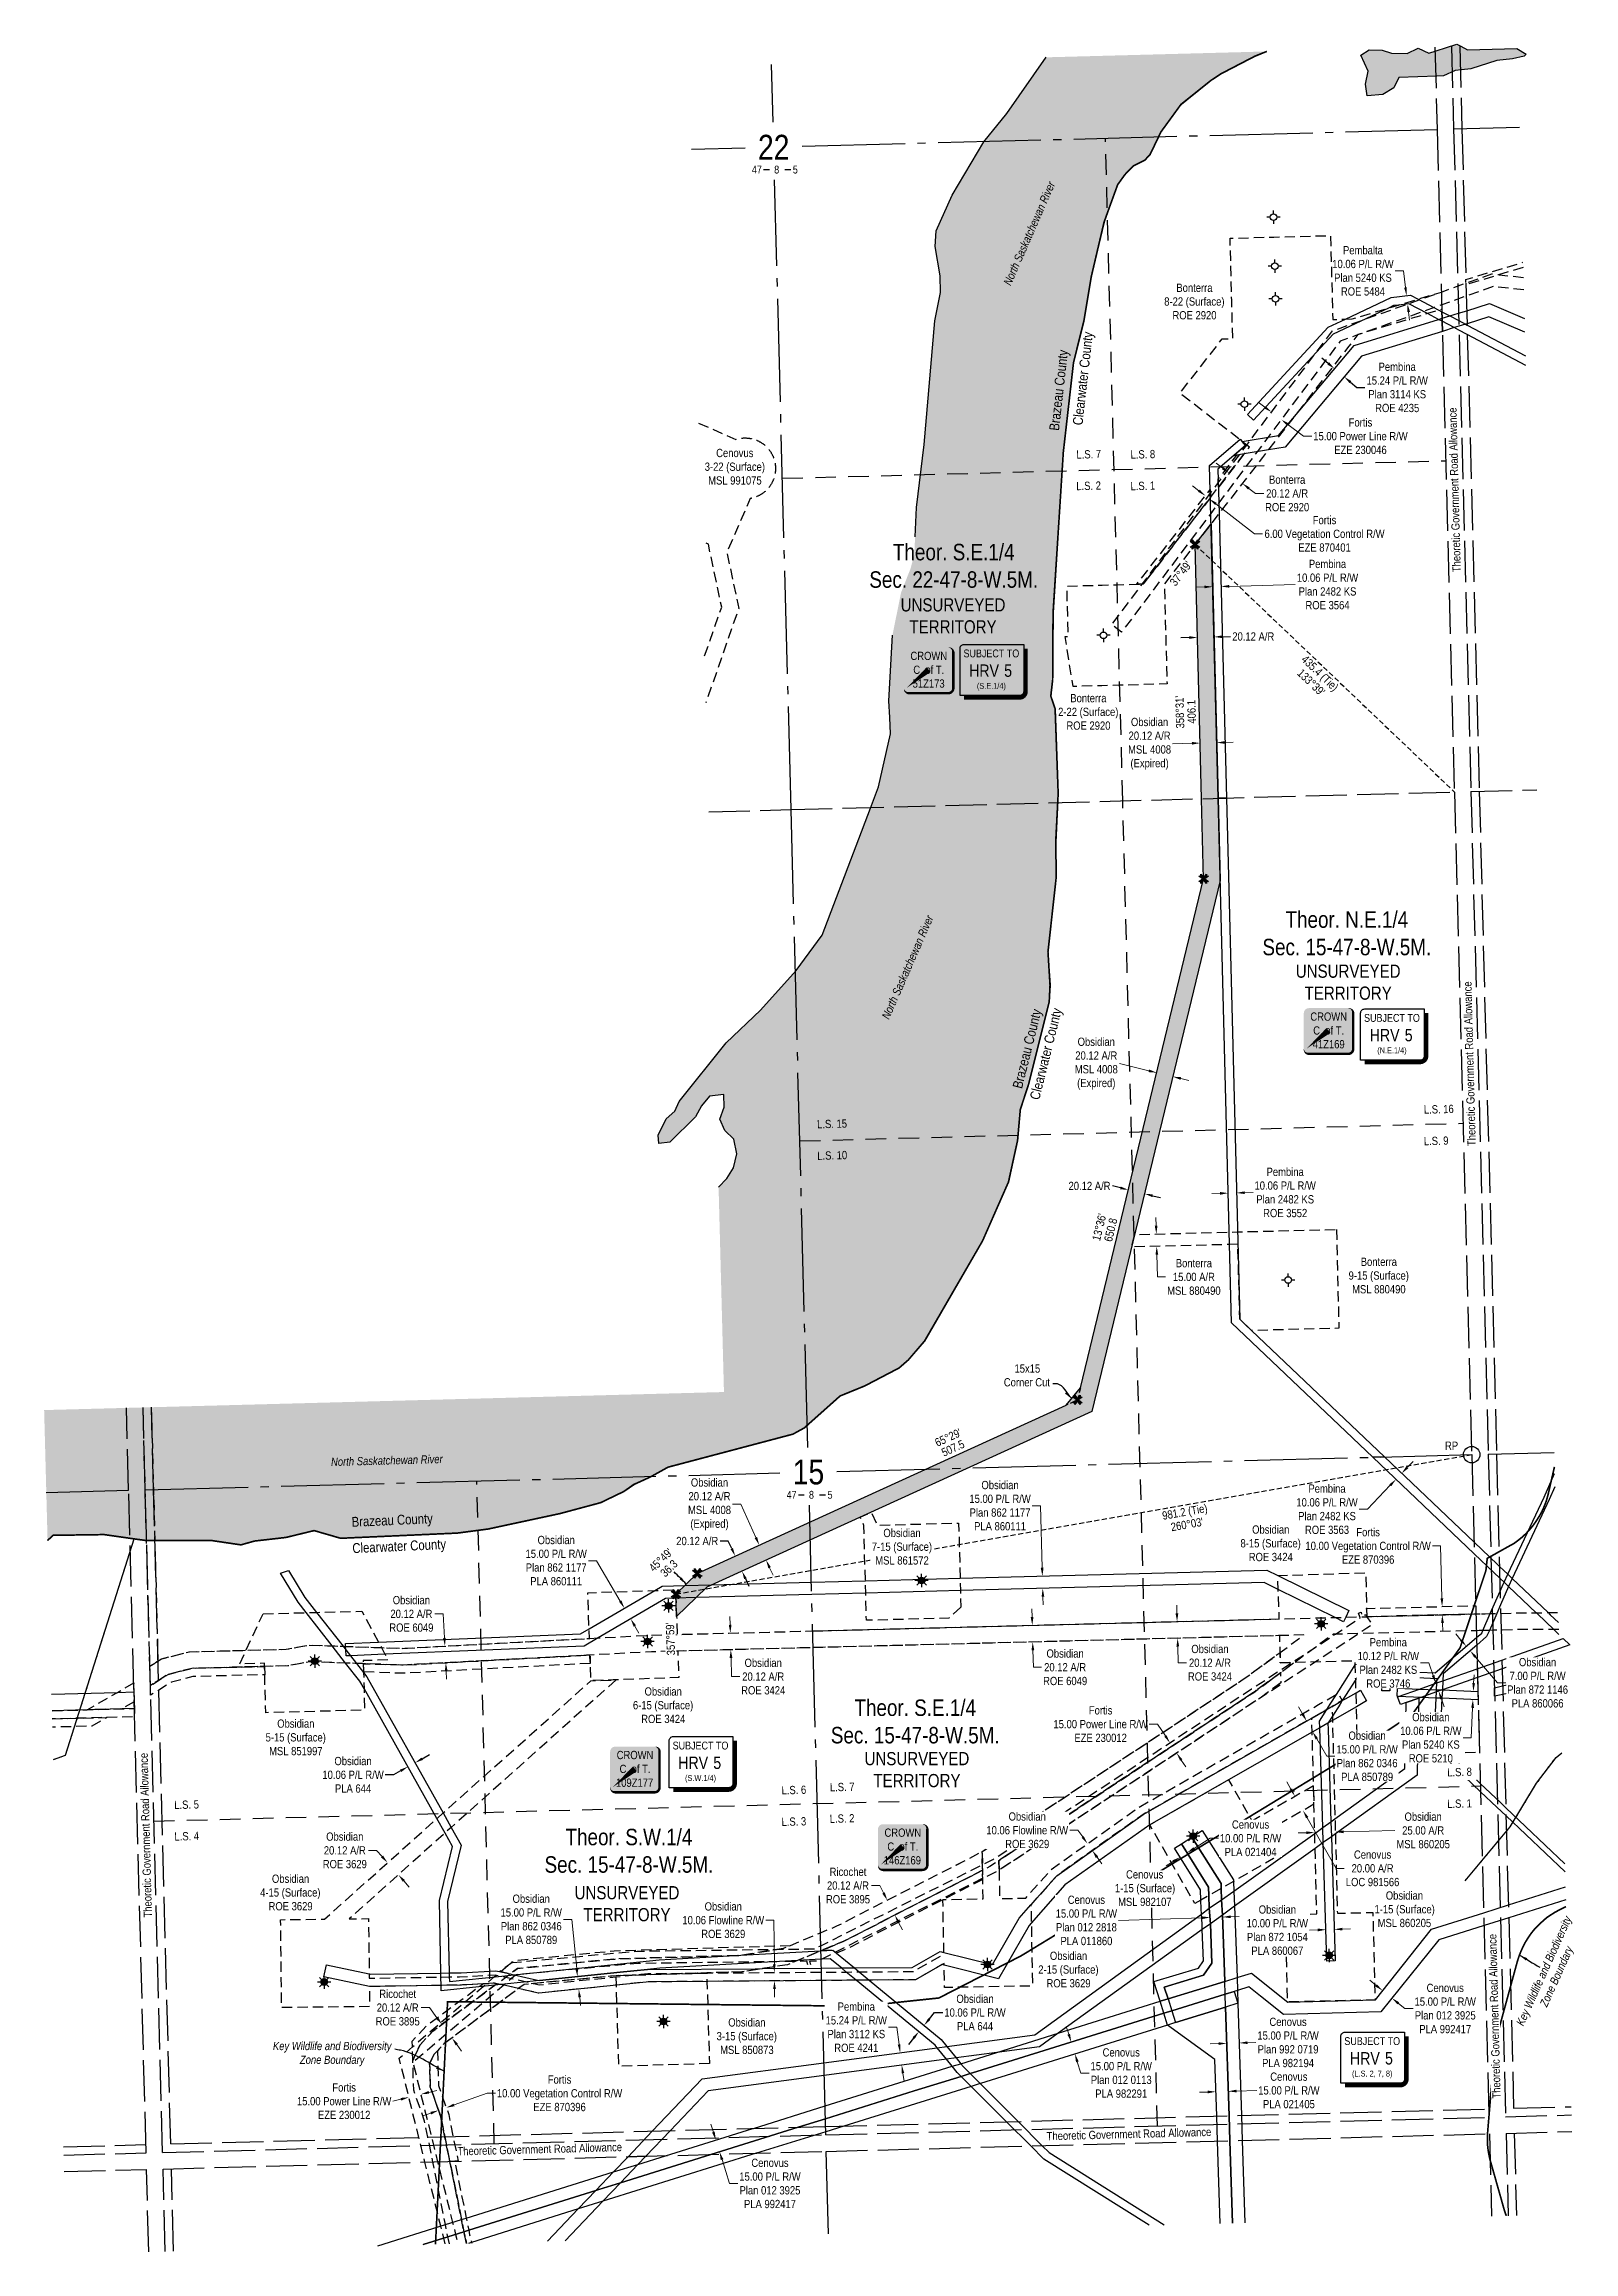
# Model space of a CAD drawing. Extents: x 627317 to 631716, y 5879068 to 5881748.
# Drawn here: x 627317 to 629174, y 5879068 to 5881748 of the extents above; entities that cross this region are included whole.
import ezdxf
from ezdxf.enums import TextEntityAlignment as Align

# ---------------------------------------------------------------- set-up
doc = ezdxf.new("R2010")
doc.units = 0
doc.header["$LTSCALE"] = 5
doc.header["$PDMODE"] = 35
doc.header["$PDSIZE"] = 5
for name, pattern in [('BORDER2', [22.225, 6.35, -3.175, 6.35, -3.175, 0, -3.175]), ('DASHDOT2', [12.7, 6.35, -3.175, 0, -3.175]), ('foc-ACCESSROAD', [3.75, 2.5, -1.25]), ('foc-FLOWLINE', [3.75, 2.5, -1.25]), ('foc-LSD', [8, 5, -3]), ('foc-QUARTERLINE', [33, 25, -3, 2, -3]), ('foc-TIELINE', [1.875, 1.25, -0.625]), ('foc-TRAV', [1.875, 1.25, -0.625]), ('foc-UNSURVEYED', [12.5, 10, -2.5]), ('foc-WHEELTRACKS', [2, 0.4, -1.6])]:
    doc.linetypes.add(name, pattern=pattern)
doc.layers.get('Defpoints').update_dxf_attribs({"color": 9})
for name, color, linetype in [('10', 1, 'Continuous'), ('35', 37, 'Continuous'), ('9', 3, 'Continuous'), ('AS-OWNER', 7, 'Continuous'), ('AS-WILDLIFE', 131, 'DASHDOT2'), ('C-AR', 13, 'foc-ACCESSROAD'), ('C-RW', 13, 'Continuous'), ('C-SYMBOL', 7, 'Continuous'), ('C-WS', 13, 'foc-ACCESSROAD'), ('C-WS-S', 8, 'Continuous'), ('CG-NOTES', 7, 'Continuous'), ('CTW', 7, 'Continuous'), ('F-AR', 190, 'foc-ACCESSROAD'), ('F-EZE', 190, 'foc-FLOWLINE'), ('F-RW', 190, 'Continuous'), ('F-WS', 190, 'foc-ACCESSROAD'), ('F-WS-S', 8, 'Continuous'), ('L-33', 7, 'Continuous'), ('L-BD', 7, 'Continuous'), ('L-BD1', 253, 'Continuous'), ('L-MON', 1, 'Continuous'), ('L-QSEC', 8, 'foc-QUARTERLINE'), ('L-ROAD-T', 7, 'Continuous'), ('L-SECLBL', 7, 'Continuous'), ('L-SECTION-LSD', 7, 'foc-LSD'), ('L-TIE', 7, 'foc-TIELINE'), ('L-UNS-T', 3, 'Continuous'), ('L-USEC', 7, 'foc-UNSURVEYED'), ('P-PROPOSED', 10, 'Continuous'), ('P-PROPOSED-H', 21, 'Continuous'), ('P-TRAV', 4, 'foc-TRAV'), ('P-TXT', 4, 'Continuous'), ('T-WATER', 160, 'Continuous'), ('T-WATER-H', 133, 'Continuous'), ('T-WATER-P3', 160, 'foc-WHEELTRACKS'), ('T-WATER-T', 170, 'Continuous')]:
    doc.layers.add(name, color=color, linetype=linetype)
doc.layers.add('AS-COUNTY', color=7, linetype='BORDER2', lineweight=60, true_color=0xcc33ff)
for name, color, linetype, lineweight in [('C-AR-T', 13, 'Continuous', 9), ('C-EZE-T', 13, 'Continuous', 9), ('C-RW-T', 13, 'Continuous', 9), ('C-WS-T', 13, 'Continuous', 9), ('F-AR-T', 190, 'Continuous', 9), ('F-EZE-T', 190, 'Continuous', 9), ('F-RW-T', 190, 'Continuous', 9), ('F-WS-T', 190, 'Continuous', 9)]:
    doc.layers.add(name, color=color, linetype=linetype, lineweight=lineweight)
doc.styles.add('100L', font='ARIALN.TTF', dxfattribs={"height": 11})
doc.styles.add('175L', font='ARIALN.TTF', dxfattribs={"height": 20})
doc.styles.add('240', font='ARIALN.TTF', dxfattribs={"height": 30})
doc.styles.add('80', font='ARIALN.TTF', dxfattribs={"height": 10})
doc.styles.add('80CG', font='ARIALN.TTF', dxfattribs={"height": 10})
doc.styles.add('80L', font='ARIALN.TTF', dxfattribs={"height": 10})
doc.styles.add('foc-LtypeFont', font='ARIALN.TTF', dxfattribs={"height": 7.35})
doc.styles.add('HRV', font='ARIALN.TTF', dxfattribs={"height": 3})
doc.styles.add('SIMPLEX', font='ARIALN.TTF')
doc.linetypes.add('foc-TOPO-flowdirection-NOLINE', pattern='A,0,[">",foc-LtypeFont,S=0.3,R=0,X=0,Y=-0.945],-20,[">",foc-LtypeFont,S=0.3,R=0,X=0,Y=-0.945],0', length=20)
doc.dimstyles.new('Compass 5 000', dxfattribs={"dimscale": 5, "dimtxt": 9, "dimasz": 2, "dimexe": 0.2, "dimexo": 0.0625, "dimgap": 0.5, "dimtad": 0, "dimtih": 1, "dimtoh": 1, "dimzin": 0, "dimdsep": 46, "dimtxsty": '80CG', "dimcen": 0.1, "dimse1": 1, "dimse2": 1, "dimclrd": 256, "dimclrt": 256, "dimaunit": 1, "dimadec": 4, "dimazin": 0, "dimtfac": 0.06, "dimtofl": 0, "dimtmove": 0, "dimatfit": 1, "dimfxl": 0.2, "dimtolj": 1, "dimtzin": 0, "dimlwd": -1, "dimarcsym": 0})

msp = doc.modelspace()

# ---------------------------------------------------------------- texts
at = {"layer": 'AS-WILDLIFE', "insert": (629146.802, 5879405.408), "char_height": 9.99674, "attachment_point": 5, "rotation": 65.871966, "style": '240'}
msp.add_mtext_dynamic_manual_height_columns('{\\fArial Narrow|b0|i1|c0|p34;Key Wildlife and Biodiversity Zone Boundary}', width=144.65037, gutter_width=44.985, heights=[0], dxfattribs=at)
at = {"layer": 'AS-WILDLIFE', "insert": (627666.947, 5879308.399), "char_height": 9.99674, "attachment_point": 5, "style": '240'}
msp.add_mtext_dynamic_manual_height_columns('{\\fArial Narrow|b0|i1|c0|p34;Key Wildlife and Biodiversity Zone Boundary}', width=144.65037, gutter_width=44.985, heights=[0], dxfattribs=at)
at = {"layer": 'C-SYMBOL', "color": 3, "char_height": 19.99348, "width": 203.17603, "attachment_point": 2, "style": '175L'}
for s, insert in [('Theor. S.E.1/4 \\PSec. 22-47-8-W.5M.', (628421.468, 5881141.175)), ('Theor. N.E.1/4 \\PSec. 15-47-8-W.5M.', (628898.66, 5880695.203)), ('Theor. S.E.1/4 \\PSec. 15-47-8-W.5M.', (628374.752, 5879738.779)), ('Theor. S.W.1/4 \\PSec. 15-47-8-W.5M.', (628027.216, 5879581.824))]:
    msp.add_mtext(s, dxfattribs=dict(at, insert=insert))
at = {"layer": 'C-WS-T', "char_height": 9.99674, "attachment_point": 1, "style": '80L'}
for s, insert in [('\\pi14.39046;Obsidian\\P\\pi0.27842;8-15 (Surface)\\P\\pi10.28539;ROE 3424', (628769.31, 5879949.973)), ('\\pi14.39046;Obsidian\\P\\pi0.25456;6-15 (Surface)\\P\\pi10.28539;ROE 3424', (628031.812, 5879753.487)), ('\\pi14.39046;Obsidian\\P\\pi0.27842;5-15 (Surface)\\P\\pi4.5267;MSL 851997', (627585.864, 5879714.48)), ('\\pi14.39046;Obsidian\\P\\pi0.11476;4-15 (Surface)\\P\\pi10.26152;ROE 3629', (627579.464, 5879526.223)), ('\\pi14.39046;Obsidian\\P\\pi0.6637;1-15 (Surface)\\P\\pi4.4926;MSL 860205', (628931.581, 5879505.88)), ('\\pi14.39046;Obsidian\\P\\pi0.21023;2-15 (Surface)\\P\\pi10.26152;ROE 3629', (628523.842, 5879432.712)), ('\\pi14.39046;Obsidian\\P\\pi0.27842;3-15 (Surface)\\P\\pi4.5267;MSL 850873', (628133.376, 5879351.849))]:
    msp.add_mtext_dynamic_manual_height_columns(s, width=72.6002, gutter_width=49.984, heights=[0], dxfattribs=dict(at, insert=insert))
at = {"layer": 'F-WS-T', "char_height": 9.99674, "attachment_point": 1, "style": '80L'}
for s, insert in [('\\pi15.01441;Bonterra\\P\\pi0.27842;8-22 (Surface)\\P\\pi10.28539;ROE 2920', (628676.697, 5881456.941)), ('\\pi14.19612;Cenovus\\P\\pi0.27842;3-22 (Surface)\\P\\pi4.4926;MSL 991075', (628118.899, 5881256.446)), ('\\pi15.01441;Bonterra\\P\\pi0.21023;2-22 (Surface)\\P\\pi10.28539;ROE 2920', (628547.968, 5880958.938)), ('\\pi15.01441;Bonterra\\P\\pi0.27842;9-15 (Surface)\\P\\pi4.53692;MSL 880490', (628900.525, 5880274.921))]:
    msp.add_mtext_dynamic_manual_height_columns(s, width=72.6002, gutter_width=49.984, heights=[0], dxfattribs=dict(at, insert=insert))
at = {"layer": 'L-33', "color": 200, "linetype": 'Continuous', "true_color": 0xcc33ff, "char_height": 11.99609, "attachment_point": 5, "style": '240'}
for s, width, insert, rotation in [('Brazeau County', 98.54353, (628550.562, 5881327.426), 83.50844), ('Clearwater County', 113.78821, (628579.935, 5881341.595), 83.50844), ('Brazeau County', 98.54353, (628512.123, 5880528.042), 75.970234), ('Clearwater County', 113.78821, (628534.911, 5880521.803), 75.970234), ('Brazeau County', 98.54353, (627739.915, 5879954.613), 2.550945), ('Clearwater County', 113.78821, (627748.382, 5879923.028), 2.550945)]:
    msp.add_mtext_dynamic_manual_height_columns(s, width=width, gutter_width=44.985, heights=[0], dxfattribs=dict(at, insert=insert, rotation=rotation))
at = {"layer": 'L-BD', "style": '80L'}
for s, height, rotation, p in [('435.4 (Tie)', 9.99674, 316.3427, (628865.247, 5880983.37)), ("133°39'", 9.9967, 316.3427, (628855.413, 5880973.064)), ('981.2 (Tie)', 9.99674, 9.9456, (628702.163, 5879965.226)), ("260°03'", 9.9967, 9.9456, (628704.623, 5879951.195))]:
    msp.add_text(s, height=height, rotation=rotation, dxfattribs=at).set_placement(p, align=Align.MIDDLE)
at = {"layer": 'L-BD1', "style": '80L'}
for s, rotation, p in [("37°49'", 52.1859, (628697.021, 5881105.313)), ("358°31'", 91.4808, (628695.876, 5880936.945)), ('406.1', 91.4808, (628710.117, 5880937.313)), ("13°36'", 76.3921, (628598.11, 5880311.973)), ('650.8', 76.3921, (628611.955, 5880308.621)), ("65°29'", 24.5115, (628414.571, 5880056.692)), ('507.5', 24.5115, (628420.481, 5880043.73)), ("45°49'", 44.1869, (628065.801, 5879908.146)), ('36.3', 44.1869, (628075.73, 5879897.931))]:
    msp.add_text(s, height=9.9967, rotation=rotation, dxfattribs=at).set_placement(p, align=Align.MIDDLE)
at = {"layer": 'L-ROAD-T', "style": '80L'}
for rotation, p in [(91.508022, (629029.37, 5881206.653)), (91.508022, (629047.567, 5880510.264)), (91.508022, (627440.641, 5879574.032)), (1.52144, (628634.185, 5879211.434)), (1.52144, (627918.881, 5879193.048))]:
    msp.add_text('Theoretic Government Road Allowance', height=9.99674, rotation=rotation, dxfattribs=at).set_placement(p, align=Align.MIDDLE_CENTER)
at = {"layer": 'L-SECTION-LSD', "char_height": 9.99674, "attachment_point": 1, "rotation": 1.520006, "style": '100L'}
for s, width, insert in [('\\pi1.8452;L.S. 15', 36.84743, (628253.653, 5880441.77)), ('\\pi2.02842;L.S. 10', 36.942, (628253.653, 5880403.498))]:
    msp.add_mtext_dynamic_manual_height_columns(s, width=width, gutter_width=54.982, heights=[0], dxfattribs=dict(at, insert=insert))
at = {"layer": 'L-UNS-T', "color": 3, "char_height": 15.99478, "attachment_point": 5, "style": '80L'}
for insert in [(628420.598, 5881053.662), (628900.265, 5880609.163), (628376.785, 5879653.533), (628024.81, 5879490.841)]:
    msp.add_mtext_dynamic_manual_height_columns('UNSURVEYED TERRITORY', width=126.37254, gutter_width=47.485, heights=[0], dxfattribs=dict(at, insert=insert))
at = {"layer": 'P-TXT', "insert": (628481.97, 5880145.36), "char_height": 9.99674, "attachment_point": 1, "style": '80L'}
msp.add_mtext_dynamic_manual_height_columns('\\pi13.26532;15x15\\P\\pi0.32275;Corner Cut', width=56.02989, gutter_width=49.984, heights=[0], dxfattribs=at)
at = {"layer": 'T-WATER-T', "char_height": 9.99674, "attachment_point": 1, "style": '80L'}
for insert, rotation in [((628481.263, 5881457.566), 66.348404), ((628333.545, 5880567.126), 66.348404), ((627665.093, 5880032.023), 1.520464)]:
    msp.add_mtext_dynamic_manual_height_columns('\\pi0.32616;{\\fArial Narrow|b0|i1|c0|p34;North Saskatchewan River}', width=136.66526, gutter_width=49.984, heights=[0], dxfattribs=dict(at, insert=insert, rotation=rotation))

# ---------------------------------------------------------------- blocks, each defined once
blk = doc.blocks.new('RP')
at = {"layer": '35', "color": 3}
blk.add_circle((0, 0), 10, dxfattribs=at)
at = {"layer": '35', "color": 3, "style": '80'}
blk.add_attdef('RP_001', (-32.4, 5.8), '', height=10, dxfattribs=at)
blk = doc.blocks.new('L-SECLBL')
at = {"layer": '9', "color": 7}
for p, q in [((-5.1, -27.8), (-12.3, -27.8)), ((20.7, -27.8), (13.5, -27.8))]:
    blk.add_line(p, q, dxfattribs=at)
at = {"layer": '10', "color": 2, "style": 'SIMPLEX'}
blk.add_attdef('SEC', text='', height=30, dxfattribs=at).set_placement((0, 0), align=Align.MIDDLE)
at = {"layer": '10', "color": 5, "style": '80L'}
blk.add_attdef('TWP', text='', height=9.5, dxfattribs=at).set_placement((-14.4, -27.4), align=Align.MIDDLE_RIGHT)
blk.add_attdef('RGE', text='', height=9.5, dxfattribs=at).set_placement((3.6, -27.4), align=Align.MIDDLE_CENTER)
blk.add_attdef('MER', text='', height=9.5, dxfattribs=at).set_placement((23.2, -27.4), align=Align.MIDDLE_LEFT)
blk = doc.blocks.new('GABD')
for p, q in [((-0.81, 0), (-1.62, 0)), ((0, 0.81), (0, 1.62)), ((1.62, 0), (0.81, 0)), ((0, -0.81), (0, -1.62))]:
    blk.add_line(p, q)
blk.add_circle((0, 0), 0.8)
blk = doc.blocks.new('GAS')
h = blk.add_hatch(color=255)
h.dxf.hatch_style = 1
edge = h.paths.add_edge_path()
edge.add_arc((0, 0), 0.9, 0, 360)
for p, q in [((-0.81, 0), (-1.62, 0)), ((-0.57, 0.57), (-1.14, 1.14)), ((0, 0.81), (0, 1.62)), ((0.57, 0.57), (1.14, 1.14)), ((1.62, 0), (0.81, 0)), ((-0.57, -0.57), (-1.14, -1.14)), ((0, -0.81), (0, -1.62)), ((1.14, -1.14), (0.57, -0.57))]:
    blk.add_line(p, q)
blk.add_circle((0, 0), 0.8)
blk = doc.blocks.new('*U428')
h = blk.add_hatch(color=255)
edge = h.paths.add_edge_path()
edge.add_line((-24, -28.5), (24, -28.5))
edge.add_arc((24, -22.5), 6, 270, 360)
edge.add_line((30, -22.5), (30, 21))
edge.add_arc((24, 21), 6, 0, 90)
edge.add_line((24, 27), (-24, 27))
edge.add_arc((-24, 21), 6, 90, 180)
edge.add_line((-30, 21), (-30, -22.5))
edge.add_arc((-24, -22.5), 6, 180, 270)
at = {"color": 14, "flags": 128}
blk.add_lwpolyline([(-24, -28.5, 3, 3, 0), (24, -28.5, 3, 3, 0.414214), (30, -22.5, 3, 3, 0), (30, 21, 3, 0, 0.414214), (24, 27, 0, 0, 0), (-24, 27, 0, 0, 0.414214), (-30, 21, 0, 0, 0), (-30, -22.5, 0, 3, 0.414214)], format="xyseb", close=True, dxfattribs=at)
blk.add_lwpolyline([(-26.6, -22.1, 0, 7.5, 0), (0, 0, 0, 0, 0)], format="xyseb", dxfattribs=at)
at = {"color": 14, "style": '80'}
blk.add_attdef('ENTER_TEXT_001', (-26.8, -4.9), '', height=10, dxfattribs=at)
blk = doc.blocks.new('*D429')
at = {"layer": 'Defpoints', "color": 0, "transparency": 16777216}
for p in [(628683.9, 5879686.2), (628685.7, 5879687.4), (628693.9, 5879674.9)]:
    blk.add_point(p, dxfattribs=at)
at = {"layer": 'F-EZE-T', "transparency": 16777216}
for p, q in [((628668.9, 5879708.8), (628658.9, 5879708.8)), ((628678.4, 5879694.6), (628668.9, 5879708.8)), ((628697.6, 5879665.3), (628703.1, 5879657))]:
    blk.add_line(p, q, dxfattribs=at)
for points in [[(628679.7, 5879695.5), (628677, 5879693.6), (628683.9, 5879686.2)], [(628699, 5879666.2), (628696.2, 5879664.4), (628692.1, 5879673.7)]]:
    blk.add_solid(points, dxfattribs=at)
at = {"layer": 'F-EZE-T', "transparency": 16777216, "insert": (628599.8, 5879708.8), "char_height": 10, "attachment_point": 5, "style": '80CG'}
blk.add_mtext('\\A1;Fortis\\P15.00 Power Line R/W\\PEZE 230012', dxfattribs=at)
blk = doc.blocks.new('*D430')
at = {"layer": 'Defpoints', "color": 0, "transparency": 16777216}
for p in [(627759.8, 5879257.1), (627760.1, 5879256), (627774.4, 5879260.7)]:
    blk.add_point(p, dxfattribs=at)
at = {"layer": 'F-EZE-T', "transparency": 16777216}
for p, q in [((627784.3, 5879262), (627794, 5879264.4)), ((627750.4, 5879253.6), (627740.6, 5879251.2))]:
    blk.add_line(p, q, dxfattribs=at)
for points in [[(627750, 5879255.2), (627750.8, 5879252), (627760.1, 5879256)], [(627783.9, 5879263.6), (627784.7, 5879260.4), (627774.6, 5879259.6)]]:
    blk.add_solid(points, dxfattribs=at)
at = {"layer": 'F-EZE-T', "transparency": 16777216, "insert": (627681.5, 5879251.2), "char_height": 10, "attachment_point": 5, "style": '80CG'}
blk.add_mtext('\\A1;Fortis\\P15.00 Power Line R/W\\PEZE 230012', dxfattribs=at)
blk = doc.blocks.new('*D431')
at = {"layer": 'Defpoints', "color": 0, "transparency": 16777216}
for p in [(628836.1, 5881339.7), (628848.1, 5881330.7), (628819.1, 5881292)]:
    blk.add_point(p, dxfattribs=at)
at = {"layer": 'F-EZE-T', "transparency": 16777216}
for p, q in [((628799.1, 5881307), (628791.1, 5881313)), ((628827.1, 5881286), (628846.1, 5881271.8)), ((628846.1, 5881271.8), (628856.1, 5881271.8))]:
    blk.add_line(p, q, dxfattribs=at)
for points in [[(628800.1, 5881308.4), (628798.1, 5881305.7), (628807.1, 5881301)], [(628828.1, 5881287.3), (628826.1, 5881284.7), (628819.1, 5881292)]]:
    blk.add_solid(points, dxfattribs=at)
at = {"layer": 'F-EZE-T', "transparency": 16777216, "insert": (628915.2, 5881271.8), "char_height": 10, "attachment_point": 5, "style": '80CG'}
blk.add_mtext('\\A1;Fortis\\P15.00 Power Line R/W\\PEZE 230046', dxfattribs=at)
blk = doc.blocks.new('*D432')
at = {"layer": 'Defpoints', "color": 0, "transparency": 16777216}
for p in [(628969.7, 5879850.4), (629014.3, 5879851.5), (628970, 5879840.4)]:
    blk.add_point(p, dxfattribs=at)
at = {"layer": 'F-EZE-T', "transparency": 16777216}
for p, q in [((629012.5, 5879925.1), (629002.5, 5879925.1)), ((629014, 5879861.5), (629012.5, 5879925.1)), ((629014.8, 5879831.5), (629015, 5879821.5))]:
    blk.add_line(p, q, dxfattribs=at)
for points in [[(629015.7, 5879861.5), (629012.4, 5879861.4), (629014.3, 5879851.5)], [(629016.5, 5879831.5), (629013.1, 5879831.4), (629014.5, 5879841.5)]]:
    blk.add_solid(points, dxfattribs=at)
at = {"layer": 'F-EZE-T', "transparency": 16777216, "insert": (628924.5, 5879925.1), "char_height": 10, "attachment_point": 5, "style": '80CG'}
blk.add_mtext('\\A1;Fortis\\P10.00 Vegetation Control R/W\\PEZE 870396', dxfattribs=at)
blk = doc.blocks.new('*D433')
at = {"layer": 'Defpoints', "color": 0, "transparency": 16777216}
for p in [(627794, 5879245.9), (627803.5, 5879249.2), (627805.5, 5879243.4)]:
    blk.add_point(p, dxfattribs=at)
at = {"layer": 'F-EZE-T', "transparency": 16777216}
for p, q in [((627814.9, 5879246.7), (627855.1, 5879260.8)), ((627855.1, 5879260.8), (627865.1, 5879260.8)), ((627786.6, 5879236.8), (627777.2, 5879233.4))]:
    blk.add_line(p, q, dxfattribs=at)
for points in [[(627786.1, 5879238.3), (627787.2, 5879235.2), (627796.1, 5879240.1)], [(627814.4, 5879248.3), (627815.5, 5879245.1), (627805.5, 5879243.4)]]:
    blk.add_solid(points, dxfattribs=at)
at = {"layer": 'F-EZE-T', "transparency": 16777216, "insert": (627943, 5879260.8), "char_height": 10, "attachment_point": 5, "style": '80CG'}
blk.add_mtext('\\A1;Fortis\\P10.00 Vegetation Control R/W\\PEZE 870396', dxfattribs=at)
blk = doc.blocks.new('*D434')
at = {"layer": 'Defpoints', "color": 0, "transparency": 16777216}
for p in [(628727, 5881199.5), (628691.6, 5881154), (628696.5, 5881150.2)]:
    blk.add_point(p, dxfattribs=at)
at = {"layer": 'F-EZE-T', "transparency": 16777216}
for p, q in [((628719.1, 5881205.6), (628711.2, 5881211.7)), ((628739.7, 5881189.6), (628786.4, 5881153.3)), ((628786.4, 5881153.3), (628796.4, 5881153.3))]:
    blk.add_line(p, q, dxfattribs=at)
for points in [[(628720.1, 5881206.9), (628718, 5881204.3), (628727, 5881199.5)], [(628740.7, 5881190.9), (628738.7, 5881188.3), (628731.8, 5881195.7)]]:
    blk.add_solid(points, dxfattribs=at)
at = {"layer": 'F-EZE-T', "transparency": 16777216, "insert": (628871.6, 5881153.3), "char_height": 10, "attachment_point": 5, "style": '80CG'}
blk.add_mtext('\\A1;Fortis\\P6.00 Vegetation Control R/W\\PEZE 870401', dxfattribs=at)
blk = doc.blocks.new('*D435')
at = {"layer": 'Defpoints', "color": 0, "transparency": 16777216}
for p in [(628827, 5879616.4), (628835.6, 5879621.4), (628836.9, 5879599)]:
    blk.add_point(p, dxfattribs=at)
at = {"layer": 'F-AR-T', "transparency": 16777216}
for p, q in [((628830.7, 5879630), (628825.7, 5879638.7)), ((628850.5, 5879595.3), (628885.6, 5879533.8)), ((628885.6, 5879533.8), (628895.6, 5879533.8))]:
    blk.add_line(p, q, dxfattribs=at)
for points in [[(628832.1, 5879630.9), (628829.2, 5879629.2), (628835.6, 5879621.4)], [(628852, 5879596.1), (628849.1, 5879594.5), (628845.5, 5879604)]]:
    blk.add_solid(points, dxfattribs=at)
at = {"layer": 'F-AR-T', "transparency": 16777216, "insert": (628929.9, 5879533.8), "char_height": 10, "attachment_point": 5, "style": '80CG'}
blk.add_mtext('\\A1;Cenovus\\P20.00 A/R\\PLOC 981566', dxfattribs=at)
blk = doc.blocks.new('*D436')
at = {"layer": 'C-RW-T', "transparency": 16777216}
for p, q in [((628710.6, 5880899.1), (628687.1, 5880898.5)), ((628750.7, 5880900.2), (628760.7, 5880900.4))]:
    blk.add_line(p, q, dxfattribs=at)
for points in [[(628710.6, 5880900.8), (628710.6, 5880897.5), (628720.6, 5880899.4)], [(628750.7, 5880901.8), (628750.8, 5880898.5), (628740.7, 5880899.9)]]:
    blk.add_solid(points, dxfattribs=at)
at = {"layer": 'Defpoints', "color": 0, "transparency": 16777216}
for p in [(628719.5, 5880940.6), (628739.7, 5880941.1), (628720.6, 5880899.4)]:
    blk.add_point(p, dxfattribs=at)
at = {"layer": 'C-RW-T', "transparency": 16777216, "insert": (628659.2, 5880898.5), "char_height": 10, "attachment_point": 5, "style": '80CG'}
blk.add_mtext('\\A1;Obsidian\\P20.12 A/R\\PMSL 4008\\P(Expired)', dxfattribs=at)
blk = doc.blocks.new('*D437')
at = {"layer": 'C-RW-T', "transparency": 16777216}
for p, q in [((628658.2, 5880501.7), (628622.5, 5880510.4)), ((628697.2, 5880492.3), (628706.9, 5880489.9))]:
    blk.add_line(p, q, dxfattribs=at)
for points in [[(628658.6, 5880503.3), (628657.8, 5880500.1), (628667.9, 5880499.4)], [(628697.6, 5880493.9), (628696.8, 5880490.7), (628687.4, 5880494.6)]]:
    blk.add_solid(points, dxfattribs=at)
at = {"layer": 'Defpoints', "color": 0, "transparency": 16777216}
for p in [(628667.9, 5880499.6), (628667.9, 5880499.4), (628687.5, 5880494.8)]:
    blk.add_point(p, dxfattribs=at)
at = {"layer": 'C-RW-T', "transparency": 16777216, "insert": (628594.5, 5880510.4), "char_height": 10, "attachment_point": 5, "style": '80CG'}
blk.add_mtext('\\A1;Obsidian\\P20.12 A/R\\PMSL 4008\\P(Expired)', dxfattribs=at)
blk = doc.blocks.new('*D438')
at = {"layer": 'C-RW-T', "transparency": 16777216}
for p, q in [((628162.9, 5879975.6), (628152.9, 5879975.6)), ((628181.3, 5879935.2), (628162.9, 5879975.6)), ((628197.9, 5879898.7), (628202.1, 5879889.6))]:
    blk.add_line(p, q, dxfattribs=at)
for points in [[(628182.8, 5879935.9), (628179.8, 5879934.5), (628185.4, 5879926.1)], [(628199.4, 5879899.4), (628196.4, 5879898), (628193.8, 5879907.8)]]:
    blk.add_solid(points, dxfattribs=at)
at = {"layer": 'Defpoints', "color": 0, "transparency": 16777216}
for p in [(628185.4, 5879926.1), (628181.1, 5879924.2), (628189.5, 5879905.9)]:
    blk.add_point(p, dxfattribs=at)
at = {"layer": 'C-RW-T', "transparency": 16777216, "insert": (628125, 5879975.6), "char_height": 10, "attachment_point": 5, "style": '80CG'}
blk.add_mtext('\\A1;Obsidian\\P20.12 A/R\\PMSL 4008\\P(Expired)', dxfattribs=at)
blk = doc.blocks.new('*D439')
at = {"layer": 'C-AR-T', "transparency": 16777216}
for p, q in [((628894.6, 5879578.2), (628956.9, 5879579.8)), ((628849.6, 5879577.1), (628839.7, 5879576.8))]:
    blk.add_line(p, q, dxfattribs=at)
for points in [[(628849.6, 5879578.7), (628849.7, 5879575.4), (628859.6, 5879577.3)], [(628894.6, 5879579.9), (628894.7, 5879576.5), (628884.7, 5879578)]]:
    blk.add_solid(points, dxfattribs=at)
at = {"layer": 'Defpoints', "color": 0, "transparency": 16777216}
for p in [(628884.7, 5879578), (628859.9, 5879565.6), (628885, 5879566.2)]:
    blk.add_point(p, dxfattribs=at)
at = {"layer": 'C-AR-T', "transparency": 16777216, "insert": (628991.3, 5879579.8), "char_height": 10, "attachment_point": 5, "style": '80CG'}
blk.add_mtext('\\A1;Obsidian\\P25.00 A/R\\PMSL 860205', dxfattribs=at)
blk = doc.blocks.new('*D440')
at = {"layer": 'Defpoints', "color": 0, "transparency": 16777216}
for p in [(628710.4, 5880304.7), (628667.8, 5880288.6), (628710.7, 5880289.7)]:
    blk.add_point(p, dxfattribs=at)
at = {"layer": 'F-AR-T', "transparency": 16777216}
for p, q in [((628667.1, 5880313.6), (628666.9, 5880323.6)), ((628668, 5880278.6), (628668.7, 5880251.5)), ((628668.7, 5880251.5), (628678.7, 5880251.5))]:
    blk.add_line(p, q, dxfattribs=at)
for points in [[(628668.8, 5880313.7), (628665.5, 5880313.6), (628667.4, 5880303.6)], [(628669.7, 5880278.7), (628666.4, 5880278.6), (628667.8, 5880288.6)]]:
    blk.add_solid(points, dxfattribs=at)
at = {"layer": 'F-AR-T', "transparency": 16777216, "insert": (628713, 5880251.5), "char_height": 10, "attachment_point": 5, "style": '80CG'}
blk.add_mtext('\\A1;Bonterra\\P15.00 A/R\\PMSL 880490', dxfattribs=at)
blk = doc.blocks.new('*D441')
at = {"layer": 'C-RW', "transparency": 16777216}
for p, q in [((628391.9, 5879351), (628398.3, 5879358.8)), ((628398.3, 5879358.8), (628408.3, 5879358.8)), ((628372.8, 5879327.8), (628366.4, 5879320.1))]:
    blk.add_line(p, q, dxfattribs=at)
for points in [[(628390.6, 5879352.1), (628393.2, 5879350), (628385.5, 5879343.3)], [(628371.5, 5879328.9), (628374.1, 5879326.8), (628379.1, 5879335.6)]]:
    blk.add_solid(points, dxfattribs=at)
at = {"layer": 'Defpoints', "color": 0, "transparency": 16777216}
for p in [(628364.1, 5879347.9), (628370.5, 5879355.7), (628385.5, 5879343.3)]:
    blk.add_point(p, dxfattribs=at)
at = {"layer": 'C-RW', "transparency": 16777216, "insert": (628447.3, 5879358.8), "char_height": 10, "attachment_point": 5, "style": '80CG'}
blk.add_mtext('\\A1;Obsidian\\P10.06 P/L R/W\\PPLA 644', dxfattribs=at)
blk = doc.blocks.new('*D442')
at = {"layer": 'Defpoints', "color": 0, "transparency": 16777216}
for p in [(628732.8, 5879474.2), (628733.3, 5879456.5), (628748.4, 5879457)]:
    blk.add_point(p, dxfattribs=at)
at = {"layer": 'F-RW-T', "transparency": 16777216}
for p, q in [((628722.8, 5879473.9), (628621.6, 5879470.6)), ((628757.8, 5879475), (628767.8, 5879475.4))]:
    blk.add_line(p, q, dxfattribs=at)
for points in [[(628722.7, 5879475.6), (628722.8, 5879472.2), (628732.8, 5879474.2)], [(628757.7, 5879476.7), (628757.8, 5879473.4), (628747.8, 5879474.7)]]:
    blk.add_solid(points, dxfattribs=at)
at = {"layer": 'F-RW-T', "transparency": 16777216, "insert": (628582.5, 5879470.6), "char_height": 10, "attachment_point": 5, "style": '80CG', "bg_fill": 3, "box_fill_scale": 1.1, "bg_fill_color": 256, "bg_fill_true_color": 13158600, "bg_fill_transparency": 0}
blk.add_mtext('\\A1;Cenovus\\P15.00 P/L R/W\\PPlan 012 2818\\PPLA 011860', dxfattribs=at)
blk = doc.blocks.new('*D443')
at = {"layer": 'Defpoints', "color": 0, "transparency": 16777216}
for p in [(628704.7, 5879552.7), (628701.8, 5879538.5), (628710.3, 5879543.8)]:
    blk.add_point(p, dxfattribs=at)
at = {"layer": 'F-RW-T', "transparency": 16777216}
for p, q in [((628713.2, 5879558), (628732.8, 5879570.3)), ((628732.8, 5879570.3), (628742.8, 5879570.3)), ((628687.8, 5879542.1), (628679.3, 5879536.8))]:
    blk.add_line(p, q, dxfattribs=at)
for points in [[(628712.3, 5879559.5), (628714.1, 5879556.6), (628704.7, 5879552.7)], [(628686.9, 5879543.5), (628688.7, 5879540.7), (628696.3, 5879547.4)]]:
    blk.add_solid(points, dxfattribs=at)
at = {"layer": 'F-RW-T', "transparency": 16777216, "insert": (628781.8, 5879570.3), "char_height": 10, "attachment_point": 5, "style": '80CG', "bg_fill": 3, "box_fill_scale": 1.1, "bg_fill_color": 256, "bg_fill_true_color": 13158600, "bg_fill_transparency": 0}
blk.add_mtext('\\A1;Cenovus\\P10.00 P/L R/W\\PPLA 021404', dxfattribs=at)
blk = doc.blocks.new('*D444')
at = {"layer": 'Defpoints', "color": 0, "transparency": 16777216}
for p in [(628739.3, 5879277.2), (628754.3, 5879277.6), (628754.7, 5879263.2)]:
    blk.add_point(p, dxfattribs=at)
at = {"layer": 'F-RW-T', "transparency": 16777216}
for p, q in [((628729.8, 5879262.4), (628719.8, 5879262.1)), ((628764.7, 5879263.5), (628789.2, 5879264.3))]:
    blk.add_line(p, q, dxfattribs=at)
for points in [[(628729.7, 5879264.1), (628729.8, 5879260.8), (628739.7, 5879262.7)], [(628764.7, 5879265.2), (628764.8, 5879261.9), (628754.7, 5879263.2)]]:
    blk.add_solid(points, dxfattribs=at)
at = {"layer": 'F-RW-T', "transparency": 16777216, "insert": (628828.3, 5879264.3), "char_height": 10, "attachment_point": 5, "style": '80CG'}
blk.add_mtext('\\A1;Cenovus\\P15.00 P/L R/W\\PPLA 021405', dxfattribs=at)
blk = doc.blocks.new('*D445')
at = {"layer": 'C-RW', "transparency": 16777216}
for p, q in [((627776.3, 5879666.9), (627785.1, 5879671.8)), ((627741.4, 5879647.3), (627731.4, 5879647.3)), ((627750.1, 5879652.2), (627741.4, 5879647.3))]:
    blk.add_line(p, q, dxfattribs=at)
for points in [[(627775.5, 5879668.3), (627777.2, 5879665.4), (627767.6, 5879662)], [(627749.3, 5879653.6), (627750.9, 5879650.7), (627758.8, 5879657.1)]]:
    blk.add_solid(points, dxfattribs=at)
at = {"layer": 'Defpoints', "color": 0, "transparency": 16777216}
for p in [(627748.6, 5879675.2), (627757.4, 5879680.2), (627758.8, 5879657.1)]:
    blk.add_point(p, dxfattribs=at)
at = {"layer": 'C-RW', "transparency": 16777216, "insert": (627692.3, 5879647.3), "char_height": 10, "attachment_point": 5, "style": '80CG'}
blk.add_mtext('\\A1;Obsidian\\P10.06 P/L R/W\\PPLA 644', dxfattribs=at)
blk = doc.blocks.new('*D446')
at = {"layer": 'C-RW-T', "transparency": 16777216}
for p, q in [((627957.7, 5879471.9), (627947.7, 5879471.9)), ((627963.8, 5879412.2), (627957.7, 5879471.9)), ((627967.4, 5879377.4), (627968.4, 5879367.5))]:
    blk.add_line(p, q, dxfattribs=at)
for points in [[(627965.4, 5879412.4), (627962.1, 5879412.1), (627964.8, 5879402.3)], [(627969, 5879377.6), (627965.7, 5879377.3), (627966.3, 5879387.4)]]:
    blk.add_solid(points, dxfattribs=at)
at = {"layer": 'Defpoints', "color": 0, "transparency": 16777216}
for p in [(627942.2, 5879400), (627943.7, 5879385.1), (627966.3, 5879387.4)]:
    blk.add_point(p, dxfattribs=at)
at = {"layer": 'C-RW-T', "transparency": 16777216, "insert": (627908.6, 5879471.9), "char_height": 10, "attachment_point": 5, "style": '80CG'}
blk.add_mtext('\\A1;Obsidian\\P15.00 P/L R/W\\PPlan 862 0346\\PPLA 850789', dxfattribs=at)
blk = doc.blocks.new('*D447')
at = {"layer": 'C-RW-T', "transparency": 16777216}
for p, q in [((628844.8, 5879721.3), (628839.9, 5879730)), ((628862.2, 5879690.9), (628874.2, 5879669.8)), ((628874.2, 5879669.8), (628884.2, 5879669.8))]:
    blk.add_line(p, q, dxfattribs=at)
for points in [[(628846.3, 5879722.1), (628843.4, 5879720.5), (628849.8, 5879712.6)], [(628863.6, 5879691.8), (628860.7, 5879690.1), (628857.2, 5879699.6)]]:
    blk.add_solid(points, dxfattribs=at)
at = {"layer": 'Defpoints', "color": 0, "transparency": 16777216}
for p in [(628829.6, 5879701.1), (628837, 5879688.1), (628857.2, 5879699.6)]:
    blk.add_point(p, dxfattribs=at)
at = {"layer": 'C-RW-T', "transparency": 16777216, "insert": (628923.3, 5879669.8), "char_height": 10, "attachment_point": 5, "style": '80CG', "bg_fill": 3, "box_fill_scale": 1.1, "bg_fill_color": 256, "bg_fill_true_color": 13158600, "bg_fill_transparency": 0}
blk.add_mtext('\\A1;Obsidian\\P15.00 P/L R/W\\PPlan 862 0346\\PPLA 850789', dxfattribs=at)
blk = doc.blocks.new('*D448')
at = {"layer": 'C-RW-T', "transparency": 16777216}
for p, q in [((629037.2, 5879810.9), (629030.8, 5879818.5)), ((629054.7, 5879790.3), (629081.5, 5879759)), ((629081.5, 5879759), (629091.5, 5879759))]:
    blk.add_line(p, q, dxfattribs=at)
for points in [[(629038.5, 5879812), (629036, 5879809.8), (629043.7, 5879803.3)], [(629056, 5879791.4), (629053.5, 5879789.3), (629048.3, 5879797.9)]]:
    blk.add_solid(points, dxfattribs=at)
at = {"layer": 'Defpoints', "color": 0, "transparency": 16777216}
for p in [(629038.6, 5879798.9), (629043.2, 5879793.6), (629043.7, 5879803.3)]:
    blk.add_point(p, dxfattribs=at)
at = {"layer": 'C-RW-T', "transparency": 16777216, "insert": (629130.2, 5879759), "char_height": 10, "attachment_point": 5, "style": '80CG', "bg_fill": 3, "box_fill_scale": 1.1, "bg_fill_color": 256, "bg_fill_true_color": 13158600, "bg_fill_transparency": 0}
blk.add_mtext('\\A1;Obsidian\\P7.00 P/L R/W\\PPlan 872 1146\\PPLA 860066', dxfattribs=at)
blk = doc.blocks.new('*D449')
at = {"layer": 'C-RW-T', "transparency": 16777216}
for p, q in [((628863.3, 5879459.1), (628853.3, 5879458.8)), ((628893.3, 5879460), (628903.3, 5879460.3))]:
    blk.add_line(p, q, dxfattribs=at)
for points in [[(628863.3, 5879460.8), (628863.4, 5879457.4), (628873.3, 5879459.4)], [(628893.3, 5879461.7), (628893.4, 5879458.4), (628883.3, 5879459.7)]]:
    blk.add_solid(points, dxfattribs=at)
at = {"layer": 'Defpoints', "color": 0, "transparency": 16777216}
for p in [(628873.3, 5879459.4), (628873.5, 5879455.2), (628883.5, 5879455.5)]:
    blk.add_point(p, dxfattribs=at)
at = {"layer": 'C-RW-T', "transparency": 16777216, "insert": (628814.3, 5879458.8), "char_height": 10, "attachment_point": 5, "style": '80CG', "bg_fill": 3, "box_fill_scale": 1.1, "bg_fill_color": 256, "bg_fill_true_color": 13158600, "bg_fill_transparency": 0}
blk.add_mtext('\\A1;Obsidian\\P10.00 P/L R/W\\PPlan 872 1054\\PPLA 860067', dxfattribs=at)
blk = doc.blocks.new('*D450')
at = {"layer": 'C-RW-T', "transparency": 16777216}
for p, q in [((628526.8, 5879973.9), (628516.8, 5879973.9)), ((628528.8, 5879898.5), (628526.8, 5879973.9)), ((628529.7, 5879863.5), (628530, 5879853.5))]:
    blk.add_line(p, q, dxfattribs=at)
for points in [[(628530.5, 5879898.6), (628527.1, 5879898.5), (628529.1, 5879888.5)], [(628531.4, 5879863.6), (628528.1, 5879863.5), (628529.5, 5879873.5)]]:
    blk.add_solid(points, dxfattribs=at)
at = {"layer": 'Defpoints', "color": 0, "transparency": 16777216}
for p in [(628529.1, 5879888.5), (628530.1, 5879888.5), (628530.5, 5879873.6)]:
    blk.add_point(p, dxfattribs=at)
at = {"layer": 'C-RW-T', "transparency": 16777216, "insert": (628477.7, 5879973.9), "char_height": 10, "attachment_point": 5, "style": '80CG'}
blk.add_mtext('\\A1;Obsidian\\P15.00 P/L R/W\\PPlan 862 1177\\PPLA 860111', dxfattribs=at)
blk = doc.blocks.new('*D451')
at = {"layer": 'C-RW-T', "transparency": 16777216}
for p, q in [((627988, 5879907.2), (627978, 5879907.2)), ((628016.7, 5879858.1), (627988, 5879907.2)), ((628034.3, 5879827.9), (628039.4, 5879819.3))]:
    blk.add_line(p, q, dxfattribs=at)
for points in [[(628018.1, 5879859), (628015.2, 5879857.3), (628021.7, 5879849.5)], [(628035.8, 5879828.8), (628032.9, 5879827.1), (628029.3, 5879836.6)]]:
    blk.add_solid(points, dxfattribs=at)
at = {"layer": 'Defpoints', "color": 0, "transparency": 16777216}
for p in [(628021.7, 5879849.5), (628021.9, 5879849.6), (628029.5, 5879836.7)]:
    blk.add_point(p, dxfattribs=at)
at = {"layer": 'C-RW-T', "transparency": 16777216, "insert": (627938.9, 5879907.2), "char_height": 10, "attachment_point": 5, "style": '80CG'}
blk.add_mtext('\\A1;Obsidian\\P15.00 P/L R/W\\PPlan 862 1177\\PPLA 860111', dxfattribs=at)
blk = doc.blocks.new('*D452')
at = {"layer": 'Defpoints', "color": 0, "transparency": 16777216}
for p in [(628752.8, 5879327.2), (628767.9, 5879327.7), (628768, 5879321.9)]:
    blk.add_point(p, dxfattribs=at)
at = {"layer": 'F-RW-T', "transparency": 16777216}
for p, q in [((628742.9, 5879321.1), (628732.9, 5879320.8)), ((628778, 5879322.2), (628788.2, 5879322.5))]:
    blk.add_line(p, q, dxfattribs=at)
for points in [[(628742.9, 5879322.8), (628743, 5879319.5), (628752.9, 5879321.4)], [(628778, 5879323.9), (628778.1, 5879320.6), (628768, 5879321.9)]]:
    blk.add_solid(points, dxfattribs=at)
at = {"layer": 'F-RW-T', "transparency": 16777216, "insert": (628827.3, 5879322.5), "char_height": 10, "attachment_point": 5, "style": '80CG'}
blk.add_mtext('\\A1;Cenovus\\P15.00 P/L R/W\\PPlan 992 0719\\PPLA 982194', dxfattribs=at)
blk = doc.blocks.new('*D453')
at = {"layer": 'Defpoints', "color": 0, "transparency": 16777216}
for p in [(628590.2, 5879331), (628594.7, 5879316.7), (628568.6, 5879308.5)]:
    blk.add_point(p, dxfattribs=at)
at = {"layer": 'F-RW-T', "transparency": 16777216}
for p, q in [((628561.1, 5879332.4), (628558.1, 5879342)), ((628571.5, 5879299), (628575.8, 5879285.4)), ((628575.8, 5879285.4), (628585.8, 5879285.4))]:
    blk.add_line(p, q, dxfattribs=at)
for points in [[(628562.7, 5879332.9), (628559.5, 5879331.9), (628564.1, 5879322.9)], [(628573.1, 5879299.5), (628569.9, 5879298.5), (628568.6, 5879308.5)]]:
    blk.add_solid(points, dxfattribs=at)
at = {"layer": 'F-RW-T', "transparency": 16777216, "insert": (628624.8, 5879285.4), "char_height": 10, "attachment_point": 5, "style": '80CG'}
blk.add_mtext('\\A1;Cenovus\\P15.00 P/L R/W\\PPlan 012 0113\\PPLA 982291', dxfattribs=at)
blk = doc.blocks.new('*D454')
at = {"layer": 'Defpoints', "color": 0, "transparency": 16777216}
for p in [(628960.4, 5879408.4), (628971.9, 5879399.2), (628953.4, 5879376.3)]:
    blk.add_point(p, dxfattribs=at)
at = {"layer": 'F-RW-T', "transparency": 16777216}
for p, q in [((628934.2, 5879391.8), (628926.4, 5879398)), ((628961.2, 5879370), (628969, 5879363.7)), ((628969, 5879363.7), (628979, 5879363.7))]:
    blk.add_line(p, q, dxfattribs=at)
for points in [[(628935.2, 5879393.1), (628933.1, 5879390.5), (628942, 5879385.5)], [(628962.3, 5879371.3), (628960.2, 5879368.7), (628953.4, 5879376.3)]]:
    blk.add_solid(points, dxfattribs=at)
at = {"layer": 'F-RW-T', "transparency": 16777216, "insert": (629018.1, 5879363.7), "char_height": 10, "attachment_point": 5, "style": '80CG'}
blk.add_mtext('\\A1;Cenovus\\P15.00 P/L R/W\\PPlan 012 3925\\PPLA 992417', dxfattribs=at)
blk = doc.blocks.new('*D455')
at = {"layer": 'Defpoints', "color": 0, "transparency": 16777216}
for p in [(628056.6, 5879180.4), (628137.2, 5879189.9), (628061.1, 5879166.1)]:
    blk.add_point(p, dxfattribs=at)
at = {"layer": 'F-RW-T', "transparency": 16777216}
for p, q in [((628129.7, 5879213.8), (628126.8, 5879223.3)), ((628140.2, 5879180.4), (628149.3, 5879151.4)), ((628149.3, 5879151.4), (628159.3, 5879151.4))]:
    blk.add_line(p, q, dxfattribs=at)
for points in [[(628131.3, 5879214.3), (628128.2, 5879213.3), (628132.7, 5879204.2)], [(628141.8, 5879180.9), (628138.6, 5879179.9), (628137.2, 5879189.9)]]:
    blk.add_solid(points, dxfattribs=at)
at = {"layer": 'F-RW-T', "transparency": 16777216, "insert": (628198.4, 5879151.4), "char_height": 10, "attachment_point": 5, "style": '80CG'}
blk.add_mtext('\\A1;Cenovus\\P15.00 P/L R/W\\PPlan 012 3925\\PPLA 992417', dxfattribs=at)
blk = doc.blocks.new('*D456')
at = {"layer": 'Defpoints', "color": 0, "transparency": 16777216}
for p in [(628755.9, 5881226.8), (628771.8, 5881214.4), (628771.9, 5881214.5)]:
    blk.add_point(p, dxfattribs=at)
at = {"layer": 'F-RW-T', "transparency": 16777216}
for p, q in [((628748, 5881233), (628740.1, 5881239.1)), ((628779.8, 5881208.4), (628787.7, 5881202.3)), ((628787.7, 5881202.3), (628797.7, 5881202.3))]:
    blk.add_line(p, q, dxfattribs=at)
for points in [[(628749.1, 5881234.3), (628747, 5881231.7), (628755.9, 5881226.9)], [(628780.8, 5881209.7), (628778.7, 5881207.1), (628771.9, 5881214.5)]]:
    blk.add_solid(points, dxfattribs=at)
at = {"layer": 'F-RW-T', "transparency": 16777216, "insert": (628826.2, 5881202.3), "char_height": 10, "attachment_point": 5, "style": '80CG'}
blk.add_mtext('\\A1;Bonterra\\P20.12 A/R\\PROE 2920', dxfattribs=at)
blk = doc.blocks.new('*D457')
at = {"layer": 'C-AR-T', "transparency": 16777216}
for p, q in [((628150, 5879829.3), (628149.8, 5879839.3)), ((628151.1, 5879789.1), (628151.7, 5879766.5)), ((628151.7, 5879766.5), (628161.7, 5879766.5))]:
    blk.add_line(p, q, dxfattribs=at)
for points in [[(628151.7, 5879829.4), (628148.4, 5879829.3), (628150.3, 5879819.3)], [(628152.8, 5879789.1), (628149.4, 5879789), (628150.8, 5879799.1)]]:
    blk.add_solid(points, dxfattribs=at)
at = {"layer": 'Defpoints', "color": 0, "transparency": 16777216}
for p in [(628176.1, 5879820), (628150.8, 5879799.1), (628176.6, 5879799.7)]:
    blk.add_point(p, dxfattribs=at)
at = {"layer": 'C-AR-T', "transparency": 16777216, "insert": (628190.2, 5879766.5), "char_height": 10, "attachment_point": 5, "style": '80CG'}
blk.add_mtext('\\A1;Obsidian\\P20.12 A/R\\PROE 3424', dxfattribs=at)
blk = doc.blocks.new('*D458')
at = {"layer": 'C-AR-T', "transparency": 16777216}
for p, q in [((628692.4, 5879843.3), (628692.1, 5879853.3)), ((628693.4, 5879803.1), (628693.9, 5879783.3)), ((628693.9, 5879783.3), (628703.9, 5879783.3))]:
    blk.add_line(p, q, dxfattribs=at)
for points in [[(628694.1, 5879843.3), (628690.7, 5879843.3), (628692.6, 5879833.3)], [(628695.1, 5879803.1), (628691.8, 5879803), (628693.2, 5879813.1)]]:
    blk.add_solid(points, dxfattribs=at)
at = {"layer": 'Defpoints', "color": 0, "transparency": 16777216}
for p in [(628710, 5879833.8), (628693.2, 5879813.1), (628710.5, 5879813.5)]:
    blk.add_point(p, dxfattribs=at)
at = {"layer": 'C-AR-T', "transparency": 16777216, "insert": (628732.5, 5879783.3), "char_height": 10, "attachment_point": 5, "style": '80CG'}
blk.add_mtext('\\A1;Obsidian\\P20.12 A/R\\PROE 3424', dxfattribs=at)
blk = doc.blocks.new('*D459')
at = {"layer": 'Defpoints', "color": 0, "transparency": 16777216}
for p in [(628754.7, 5880352.6), (628764.8, 5880353.5), (628764.8, 5880352.9)]:
    blk.add_point(p, dxfattribs=at)
at = {"layer": 'F-RW-T', "transparency": 16777216}
for p, q in [((628744.7, 5880353), (628734.7, 5880352.7)), ((628774.8, 5880353.7), (628784.8, 5880354))]:
    blk.add_line(p, q, dxfattribs=at)
for points in [[(628744.7, 5880354.6), (628744.8, 5880351.3), (628754.7, 5880353.2)], [(628774.7, 5880355.4), (628774.8, 5880352.1), (628764.8, 5880353.5)]]:
    blk.add_solid(points, dxfattribs=at)
at = {"layer": 'F-RW-T', "transparency": 16777216, "insert": (628823.8, 5880354), "char_height": 10, "attachment_point": 5, "style": '80CG'}
blk.add_mtext('\\A1;Pembina\\P10.06 P/L R/W\\PPlan 2482 KS\\PROE 3552', dxfattribs=at)
blk = doc.blocks.new('*D460')
at = {"layer": 'Defpoints', "color": 0, "transparency": 16777216}
for p in [(628965.2, 5880013.2), (629000.9, 5879965.4), (629007.8, 5879972.7)]:
    blk.add_point(p, dxfattribs=at)
at = {"layer": 'F-RW-T', "transparency": 16777216}
for p, q in [((628972.1, 5880020.5), (628979, 5880027.7)), ((628951.4, 5879998.7), (628923.7, 5879969.6)), ((628923.7, 5879969.6), (628913.7, 5879969.6))]:
    blk.add_line(p, q, dxfattribs=at)
for points in [[(628950.2, 5879999.8), (628952.6, 5879997.5), (628958.3, 5880005.9)], [(628970.9, 5880021.6), (628973.3, 5880019.3), (628965.2, 5880013.2)]]:
    blk.add_solid(points, dxfattribs=at)
at = {"layer": 'F-RW-T', "transparency": 16777216, "insert": (628874.6, 5879969.6), "char_height": 10, "attachment_point": 5, "style": '80CG'}
blk.add_mtext('\\A1;Pembina\\P10.06 P/L R/W\\PPlan 2482 KS\\PROE 3563', dxfattribs=at)
blk = doc.blocks.new('*D461')
at = {"layer": 'Defpoints', "color": 0, "transparency": 16777216}
for p in [(628736.1, 5881078.7), (628745.9, 5881089.4), (628746.1, 5881078.9)]:
    blk.add_point(p, dxfattribs=at)
at = {"layer": 'F-RW-T', "transparency": 16777216}
for p, q in [((628725.8, 5881088.9), (628715.8, 5881088.6)), ((628755.9, 5881089.6), (628836.1, 5881091.7))]:
    blk.add_line(p, q, dxfattribs=at)
for points in [[(628725.8, 5881090.5), (628725.9, 5881087.2), (628735.8, 5881089.1)], [(628755.8, 5881091.3), (628755.9, 5881088), (628745.9, 5881089.4)]]:
    blk.add_solid(points, dxfattribs=at)
at = {"layer": 'F-RW-T', "transparency": 16777216, "insert": (628875.2, 5881091.7), "char_height": 10, "attachment_point": 5, "style": '80CG'}
blk.add_mtext('\\A1;Pembina\\P10.06 P/L R/W\\PPlan 2482 KS\\PROE 3564', dxfattribs=at)
blk = doc.blocks.new('*D462')
at = {"layer": 'Defpoints', "color": 0, "transparency": 16777216}
for p in [(629042.6, 5879771), (629006.7, 5879758.4), (629045.9, 5879761.5)]:
    blk.add_point(p, dxfattribs=at)
at = {"layer": 'F-RW-T', "transparency": 16777216}
for p, q in [((628998.1, 5879783.1), (628988.1, 5879783.1)), ((629003.4, 5879767.8), (628998.1, 5879783.1)), ((629013.4, 5879739.4), (629016.7, 5879730))]:
    blk.add_line(p, q, dxfattribs=at)
for points in [[(629005, 5879768.4), (629001.8, 5879767.3), (629006.7, 5879758.4)], [(629015, 5879740), (629011.8, 5879738.9), (629010.1, 5879748.9)]]:
    blk.add_solid(points, dxfattribs=at)
at = {"layer": 'F-RW-T', "transparency": 16777216, "insert": (628949, 5879783.1), "char_height": 10, "attachment_point": 5, "style": '80CG', "bg_fill": 3, "box_fill_scale": 1.1, "bg_fill_color": 256, "bg_fill_true_color": 13158600, "bg_fill_transparency": 0}
blk.add_mtext('\\A1;Pembina\\P10.12 P/L R/W\\PPlan 2482 KS\\PROE 3746', dxfattribs=at)
blk = doc.blocks.new('*D463')
at = {"layer": 'Defpoints', "color": 0, "transparency": 16777216}
for p in [(628352.6, 5879501.2), (628340.8, 5879495.1), (628361.8, 5879483.2)]:
    blk.add_point(p, dxfattribs=at)
at = {"layer": 'F-AR-T', "transparency": 16777216}
for p, q in [((628331.6, 5879512.9), (628321.6, 5879512.9)), ((628336.2, 5879504), (628331.6, 5879512.9)), ((628354.5, 5879468.2), (628359.1, 5879459.3))]:
    blk.add_line(p, q, dxfattribs=at)
for points in [[(628337.7, 5879504.8), (628334.7, 5879503.3), (628340.8, 5879495.1)], [(628356, 5879469), (628353, 5879467.4), (628350, 5879477.1)]]:
    blk.add_solid(points, dxfattribs=at)
at = {"layer": 'F-AR-T', "transparency": 16777216, "insert": (628293.1, 5879512.9), "char_height": 10, "attachment_point": 5, "style": '80CG'}
blk.add_mtext('\\A1;Ricochet\\P20.12 A/R\\PROE 3895', dxfattribs=at)
blk = doc.blocks.new('*D464')
at = {"layer": 'Defpoints', "color": 0, "transparency": 16777216}
for p in [(627800.2, 5879344.4), (627804.8, 5879347.8), (627816.9, 5879331.5)]:
    blk.add_point(p, dxfattribs=at)
at = {"layer": 'F-AR-T', "transparency": 16777216}
for p, q in [((627785, 5879364.8), (627775, 5879364.8)), ((627794.2, 5879352.4), (627785, 5879364.8)), ((627818.2, 5879320.1), (627824.1, 5879312))]:
    blk.add_line(p, q, dxfattribs=at)
for points in [[(627795.6, 5879353.4), (627792.9, 5879351.4), (627800.2, 5879344.4)], [(627819.5, 5879321), (627816.9, 5879319.1), (627812.2, 5879328.1)]]:
    blk.add_solid(points, dxfattribs=at)
at = {"layer": 'F-AR-T', "transparency": 16777216, "insert": (627746.5, 5879364.8), "char_height": 10, "attachment_point": 5, "style": '80CG'}
blk.add_mtext('\\A1;Ricochet\\P20.12 A/R\\PROE 3895', dxfattribs=at)
blk = doc.blocks.new('*D465')
at = {"layer": 'Defpoints', "color": 0, "transparency": 16777216}
for p in [(628880.7, 5881350.1), (628892.4, 5881340.3), (628895.4, 5881343.9)]:
    blk.add_point(p, dxfattribs=at)
at = {"layer": 'F-RW', "transparency": 16777216}
for p, q in [((628876.1, 5881360.1), (628868.4, 5881366.6)), ((628903.1, 5881337.5), (628910.7, 5881331)), ((628910.7, 5881331), (628920.7, 5881331))]:
    blk.add_line(p, q, dxfattribs=at)
for points in [[(628877.2, 5881361.4), (628875, 5881358.8), (628883.7, 5881353.7)], [(628904.1, 5881338.7), (628902, 5881336.2), (628895.4, 5881343.9)]]:
    blk.add_solid(points, dxfattribs=at)
at = {"layer": 'F-RW', "transparency": 16777216, "insert": (628959.8, 5881331), "char_height": 10, "attachment_point": 5, "style": '80CG'}
blk.add_mtext('\\A1;Pembina\\P15.24 P/L R/W\\PPlan 3114 KS\\PROE 4235', dxfattribs=at)
blk = doc.blocks.new('*D466')
at = {"layer": 'Defpoints', "color": 0, "transparency": 16777216}
for p in [(628356.4, 5879310.2), (628314, 5879289.2)]:
    blk.add_point(p, dxfattribs=at)
at = {"layer": 'F-RW-T', "transparency": 16777216}
for p, q in [((628352.3, 5879341), (628342.3, 5879341)), ((628355.1, 5879320.1), (628352.3, 5879341)), ((628359.7, 5879285.2), (628361.1, 5879275.3))]:
    blk.add_line(p, q, dxfattribs=at)
for points in [[(628356.8, 5879320.3), (628353.5, 5879319.9), (628356.4, 5879310.2)], [(628361.4, 5879285.4), (628358.1, 5879285), (628358.4, 5879295.1)]]:
    blk.add_solid(points, dxfattribs=at)
at = {"layer": 'F-RW-T', "transparency": 16777216, "insert": (628303.2, 5879341), "char_height": 10, "attachment_point": 5, "style": '80CG', "bg_fill": 3, "box_fill_scale": 1.1, "bg_fill_color": 256, "bg_fill_true_color": 13158600, "bg_fill_transparency": 0}
blk.add_mtext('\\A1;Pembina\\P15.24 P/L R/W\\PPlan 3112 KS\\PROE 4241', dxfattribs=at)
at = {"layer": 'Defpoints', "color": 0, "transparency": 16777216}
blk.add_point((628312, 5879304.3), dxfattribs=at)
blk = doc.blocks.new('*D467')
at = {"layer": 'C-RW-T', "transparency": 16777216}
for p, q in [((629052.6, 5879758.6), (629053.1, 5879768.6)), ((629051.3, 5879728.6), (629049.7, 5879692.3)), ((629049.7, 5879692.3), (629039.7, 5879692.3))]:
    blk.add_line(p, q, dxfattribs=at)
for points in [[(629049.6, 5879728.7), (629053, 5879728.5), (629051.7, 5879738.6)], [(629051, 5879758.7), (629054.3, 5879758.5), (629052.2, 5879748.6)]]:
    blk.add_solid(points, dxfattribs=at)
at = {"layer": 'Defpoints', "color": 0, "transparency": 16777216}
for p in [(629030, 5879739.5), (629030.4, 5879749.6), (629051.7, 5879738.6)]:
    blk.add_point(p, dxfattribs=at)
at = {"layer": 'C-RW-T', "transparency": 16777216, "insert": (629000.6, 5879692.3), "char_height": 10, "attachment_point": 5, "style": '80CG', "bg_fill": 3, "box_fill_scale": 1.1, "bg_fill_color": 256, "bg_fill_true_color": 13158600, "bg_fill_transparency": 0}
blk.add_mtext('\\A1;Obsidian\\P10.06 P/L R/W\\PPlan 5240 KS\\PROE 5210', dxfattribs=at)
blk = doc.blocks.new('*D468')
at = {"layer": 'Defpoints', "color": 0, "transparency": 16777216}
for p in [(628967.6, 5881441.9), (628968.8, 5881431.9), (628971.1, 5881442.4)]:
    blk.add_point(p, dxfattribs=at)
at = {"layer": 'F-RW-T', "transparency": 16777216}
for p, q in [((628967.3, 5881472.4), (628957.3, 5881472.4)), ((628969.9, 5881452.3), (628967.3, 5881472.4)), ((628973.7, 5881422.5), (628974.9, 5881412.6))]:
    blk.add_line(p, q, dxfattribs=at)
for points in [[(628971.5, 5881452.5), (628968.2, 5881452.1), (628971.1, 5881442.4)], [(628975.3, 5881422.7), (628972, 5881422.3), (628972.4, 5881432.4)]]:
    blk.add_solid(points, dxfattribs=at)
at = {"layer": 'F-RW-T', "transparency": 16777216, "insert": (628918.2, 5881472.4), "char_height": 10, "attachment_point": 5, "style": '80CG'}
blk.add_mtext('\\A1;Pembalta\\P10.06 P/L R/W\\PPlan 5240 KS\\PROE 5484', dxfattribs=at)
blk = doc.blocks.new('*D469')
at = {"layer": 'C-AR-T', "transparency": 16777216}
for p, q in [((628516.5, 5879838.8), (628516.3, 5879848.8)), ((628517.6, 5879798.5), (628518.1, 5879777.8)), ((628518.1, 5879777.8), (628528.1, 5879777.8))]:
    blk.add_line(p, q, dxfattribs=at)
for points in [[(628518.2, 5879838.8), (628514.9, 5879838.7), (628516.8, 5879828.8)], [(628519.2, 5879798.6), (628515.9, 5879798.5), (628517.3, 5879808.5)]]:
    blk.add_solid(points, dxfattribs=at)
at = {"layer": 'Defpoints', "color": 0, "transparency": 16777216}
for p in [(628547, 5879829.5), (628517.3, 5879808.5), (628547.5, 5879809.3)]:
    blk.add_point(p, dxfattribs=at)
at = {"layer": 'C-AR-T', "transparency": 16777216, "insert": (628556.7, 5879777.8), "char_height": 10, "attachment_point": 5, "style": '80CG'}
blk.add_mtext('\\A1;Obsidian\\P20.12 A/R\\PROE 6049', dxfattribs=at)
blk = doc.blocks.new('*D470')
at = {"layer": 'C-AR-T', "transparency": 16777216}
for p, q in [((627801.7, 5879842.6), (627791.7, 5879842.6)), ((627803.2, 5879813.5), (627801.7, 5879842.6)), ((627805.4, 5879773.3), (627805.9, 5879763.3))]:
    blk.add_line(p, q, dxfattribs=at)
for points in [[(627804.9, 5879813.6), (627801.6, 5879813.4), (627803.8, 5879803.5)], [(627807.1, 5879773.4), (627803.7, 5879773.2), (627804.9, 5879783.3)]]:
    blk.add_solid(points, dxfattribs=at)
at = {"layer": 'Defpoints', "color": 0, "transparency": 16777216}
for p in [(627803.6, 5879803.5), (627803.8, 5879803.5), (627804.7, 5879783.3)]:
    blk.add_point(p, dxfattribs=at)
at = {"layer": 'C-AR-T', "transparency": 16777216, "insert": (627763.1, 5879842.6), "char_height": 10, "attachment_point": 5, "style": '80CG'}
blk.add_mtext('\\A1;Obsidian\\P20.12 A/R\\PROE 6049', dxfattribs=at)
blk = doc.blocks.new('HRV')
blk.add_lwpolyline([(-35.1, 31.6), (37.2, 31.6), (37.2, -25.5, -0.414214), (32.2, -30.5), (-40.1, -30.5), (-40.1, 26.6, -0.414214)], format="xyb", close=True)
at = {"const_width": 5, "flags": 128}
blk.add_lwpolyline([(-35.1, -33), (32.2, -33, 0.414214), (39.7, -25.5), (39.7, 26.6)], format="xyb", dxfattribs=at)
at = {"style": '80L'}
blk.add_text('SUBJECT TO', height=9.5, dxfattribs=at).set_placement((-2, 13.1), align=Align.BOTTOM_CENTER)
blk.add_attdef('(N.W.1/4 00)', text='', height=7.12, dxfattribs=at).set_placement((-2, -24.4), align=Align.BOTTOM_CENTER)
at = {"layer": 'CTW', "color": 3, "style": 'HRV'}
blk.add_text('HRV', height=15, dxfattribs=at).set_placement((-10.9, -0.2), align=Align.MIDDLE_CENTER)
blk.add_attdef('0', text='', height=15, dxfattribs=at).set_placement((18.3, -0.2), align=Align.MIDDLE_CENTER)
blk = doc.blocks.new('TEMP')
h = blk.add_hatch(color=255)
h.dxf.hatch_style = 1
h.paths.add_polyline_path([(0, 0.25), (-0.67, 1.15), (-0.67, 0.67), (-1.15, 0.67), (-0.25, 0), (-1.15, -0.67), (-0.67, -0.67), (-0.67, -1.15), (0, -0.25), (0.67, -1.15), (0.67, -0.67), (1.15, -0.67), (0.25, 0), (1.15, 0.67), (0.67, 0.67), (0.67, 1.15)])
h.paths.add_polyline_path([(0.57, 0.85), (0.57, 0.57), (0.85, 0.57), (0.08, 0), (0.85, -0.57), (0.57, -0.57), (0.57, -0.85), (0, -0.08), (-0.57, -0.85), (-0.57, -0.57), (-0.85, -0.57), (-0.08, 0), (-0.85, 0.57), (-0.57, 0.57), (-0.57, 0.85), (0, 0.08)], flags=16)
h = blk.add_hatch(color=1)
h.dxf.hatch_style = 1
h.paths.add_polyline_path([(0, 0.08), (-0.57, 0.85), (-0.57, 0.57), (-0.85, 0.57), (-0.08, 0), (-0.85, -0.57), (-0.57, -0.57), (-0.57, -0.85), (0, -0.08), (0.57, -0.85), (0.57, -0.57), (0.85, -0.57), (0.08, 0), (0.85, 0.57), (0.57, 0.57), (0.57, 0.85)])
at = {"color": 1}
for p, q in [((-0.08, 0), (0.08, 0)), ((0, 0.08), (0, -0.08))]:
    blk.add_line(p, q, dxfattribs=at)
at = {"color": 255, "flags": 128}
blk.add_lwpolyline([(-0.25, 0), (-1.15, 0.67), (-0.67, 0.67), (-0.67, 1.15), (0, 0.25), (0.67, 1.15), (0.67, 0.67), (1.15, 0.67), (0.25, 0), (1.15, -0.67), (0.67, -0.67), (0.67, -1.15), (0, -0.25), (-0.67, -1.15), (-0.67, -0.67), (-1.15, -0.67)], close=True, dxfattribs=at)
at = {"color": 1, "flags": 128}
blk.add_lwpolyline([(-0.08, 0), (-0.85, 0.57), (-0.57, 0.57), (-0.57, 0.85), (0, 0.08), (0.57, 0.85), (0.57, 0.57), (0.85, 0.57), (0.08, 0), (0.85, -0.57), (0.57, -0.57), (0.57, -0.85), (0, -0.08), (-0.57, -0.85), (-0.57, -0.57), (-0.85, -0.57)], close=True, dxfattribs=at)
blk = doc.blocks.new('*D472')
at = {"layer": 'Defpoints', "color": 0, "transparency": 16777216}
for p in [(628155.5, 5879912.5), (628156.1, 5879912.8), (628163.9, 5879894.2)]:
    blk.add_point(p, dxfattribs=at)
at = {"layer": 'P-TXT', "transparency": 16777216}
for p, q in [((628147.8, 5879931), (628137.8, 5879931)), ((628152, 5879921.9), (628147.8, 5879931)), ((628168.6, 5879885.4), (628172.8, 5879876.3))]:
    blk.add_line(p, q, dxfattribs=at)
for points in [[(628153.5, 5879922.5), (628150.5, 5879921.2), (628156.1, 5879912.8)], [(628170.1, 5879886), (628167.1, 5879884.7), (628164.5, 5879894.5)]]:
    blk.add_solid(points, dxfattribs=at)
at = {"layer": 'P-TXT', "transparency": 16777216, "insert": (628110.1, 5879931), "char_height": 10, "attachment_point": 5, "style": '80CG'}
blk.add_mtext('\\A1;20.12 A/R', dxfattribs=at)
blk = doc.blocks.new('*D473')
at = {"layer": 'Defpoints', "color": 0, "transparency": 16777216}
for p in [(628692.3, 5880600.1), (628711.8, 5880595.3), (628633.5, 5880357.2)]:
    blk.add_point(p, dxfattribs=at)
at = {"layer": 'P-TXT', "transparency": 16777216}
for p, q in [((628623.8, 5880359.5), (628614, 5880361.9)), ((628662.8, 5880350.1), (628672.5, 5880347.8))]:
    blk.add_line(p, q, dxfattribs=at)
for points in [[(628624.2, 5880361.2), (628623.4, 5880357.9), (628633.5, 5880357.2)], [(628663.1, 5880351.7), (628662.4, 5880348.5), (628653, 5880352.5)]]:
    blk.add_solid(points, dxfattribs=at)
at = {"layer": 'P-TXT', "transparency": 16777216, "insert": (628586.3, 5880361.9), "char_height": 10, "attachment_point": 5, "style": '80CG'}
blk.add_mtext('\\A1;20.12 A/R', dxfattribs=at)
blk = doc.blocks.new('*D474')
at = {"layer": 'Defpoints', "color": 0, "transparency": 16777216}
for p in [(628717.2, 5881031), (628737.3, 5881031.6), (628737.4, 5881028.2)]:
    blk.add_point(p, dxfattribs=at)
at = {"layer": 'P-TXT', "transparency": 16777216}
for p, q in [((628707.3, 5881027.4), (628697.3, 5881027.1)), ((628747.4, 5881028.4), (628757.4, 5881028.7))]:
    blk.add_line(p, q, dxfattribs=at)
for points in [[(628707.3, 5881029.1), (628707.3, 5881025.7), (628717.3, 5881027.6)], [(628747.4, 5881030.1), (628747.4, 5881026.8), (628737.4, 5881028.2)]]:
    blk.add_solid(points, dxfattribs=at)
at = {"layer": 'P-TXT', "transparency": 16777216, "insert": (628785.1, 5881028.7), "char_height": 10, "attachment_point": 5, "style": '80CG'}
blk.add_mtext('\\A1;20.12 A/R', dxfattribs=at)
blk = doc.blocks.new('*D481')
at = {"layer": 'C-AR-T', "transparency": 16777216}
for p, q in [((627720.9, 5879555.6), (627710.9, 5879555.6)), ((627727.5, 5879548.1), (627720.9, 5879555.6)), ((627754, 5879518.6), (627760.6, 5879511.1))]:
    blk.add_line(p, q, dxfattribs=at)
for points in [[(627728.8, 5879549.2), (627726.3, 5879547), (627734.2, 5879540.7)], [(627755.2, 5879519.7), (627752.7, 5879517.5), (627747.3, 5879526)]]:
    blk.add_solid(points, dxfattribs=at)
at = {"layer": 'Defpoints', "color": 0, "transparency": 16777216}
for p in [(627734.2, 5879540.7), (627738.9, 5879544.8), (627751.9, 5879530.2)]:
    blk.add_point(p, dxfattribs=at)
at = {"layer": 'C-AR-T', "transparency": 16777216, "insert": (627682.3, 5879555.6), "char_height": 10, "attachment_point": 5, "style": '80CG'}
blk.add_mtext('\\A1;Obsidian\\P20.12 A/R\\PROE 3629', dxfattribs=at)
blk = doc.blocks.new('*D482')
at = {"layer": 'C-EZE-T', "transparency": 16777216}
for p, q in [((628203.2, 5879470.9), (628193.2, 5879470.9)), ((628203.7, 5879417.4), (628203.2, 5879470.9)), ((628203.9, 5879387.3), (628204, 5879377.3))]:
    blk.add_line(p, q, dxfattribs=at)
for points in [[(628205.3, 5879417.4), (628202, 5879417.4), (628203.7, 5879407.4)], [(628205.6, 5879387.3), (628202.2, 5879387.2), (628203.8, 5879397.3)]]:
    blk.add_solid(points, dxfattribs=at)
at = {"layer": 'Defpoints', "color": 0, "transparency": 16777216}
for p in [(628203.8, 5879397.3), (628204.5, 5879407.4), (628204.6, 5879397.3)]:
    blk.add_point(p, dxfattribs=at)
at = {"layer": 'C-EZE-T', "transparency": 16777216, "insert": (628141.7, 5879470.9), "char_height": 10, "attachment_point": 5, "style": '80CG'}
blk.add_mtext('\\A1;Obsidian\\P10.06 Flowline R/W\\PROE 3629', dxfattribs=at)
blk = doc.blocks.new('*D483')
at = {"layer": 'C-EZE-T', "transparency": 16777216}
for p, q in [((628572.2, 5879580), (628562.2, 5879580)), ((628578, 5879571.9), (628572.2, 5879580)), ((628595.4, 5879547.3), (628601.2, 5879539.2))]:
    blk.add_line(p, q, dxfattribs=at)
for points in [[(628579.4, 5879572.8), (628576.6, 5879570.9), (628583.8, 5879563.7)], [(628596.8, 5879548.3), (628594, 5879546.4), (628589.6, 5879555.5)]]:
    blk.add_solid(points, dxfattribs=at)
at = {"layer": 'Defpoints', "color": 0, "transparency": 16777216}
for p in [(628583.8, 5879563.7), (628573.2, 5879543.9)]:
    blk.add_point(p, dxfattribs=at)
at = {"layer": 'C-EZE-T', "transparency": 16777216, "insert": (628510.7, 5879580), "char_height": 10, "attachment_point": 5, "style": '80CG', "bg_fill": 3, "box_fill_scale": 1.1, "bg_fill_color": 256, "bg_fill_true_color": 13158600, "bg_fill_transparency": 0}
blk.add_mtext('\\A1;Obsidian\\P10.06 Flowline R/W\\PROE 3629', dxfattribs=at)
at = {"layer": 'Defpoints', "color": 0, "transparency": 16777216}
blk.add_point((628567.4, 5879552.1), dxfattribs=at)

# ---------------------------------------------------------------- dimensions: what is measured, and where the dimension line sits
at = {"layer": 'C-AR-T'}
for base, p1, p2, angle, text, picture, middle in [((627803.779, 5879803.504), (627804.719, 5879783.273), (627803.641, 5879803.496), 93.05159, 'Obsidian\\P20.12 A/R\\PROE 6049', '*D470', (627763.15, 5879842.552)), ((628517.313, 5879808.526), (628547.013, 5879829.55), (628547.535, 5879809.305), 271.477643, 'Obsidian\\P20.12 A/R\\PROE 6049', '*D469', (628556.652, 5879777.808)), ((628693.171, 5879813.062), (628709.977, 5879833.754), (628710.499, 5879813.509), 271.477643, 'Obsidian\\P20.12 A/R\\PROE 3424', '*D458', (628732.461, 5879783.326)), ((628150.827, 5879799.072), (628176.101, 5879819.982), (628176.623, 5879799.738), 271.477562, 'Obsidian\\P20.12 A/R\\PROE 3424', '*D457', (628190.192, 5879766.452))]:
    dim = msp.add_linear_dim(base=base, p1=p1, p2=p2, angle=angle, text=text, dimstyle='Compass 5 000', dxfattribs=at)
    dim.commit()
    dim.dimension.update_dxf_attribs({"geometry": picture, "text_midpoint": middle, "dimtype": 161})
dim = msp.add_aligned_dim(p1=(627751.949, 5879530.199), p2=(627738.867, 5879544.817), distance=6.245, text='Obsidian\\P20.12 A/R\\PROE 3629', dimstyle='Compass 5 000', dxfattribs=at)
dim.commit()
dim.dimension.update_dxf_attribs({"geometry": '*D481', "text_midpoint": (627682.329, 5879555.556)})
at = {"layer": 'C-EZE-T'}
dim = msp.add_linear_dim(base=(628203.821, 5879397.259), p1=(628204.496, 5879407.391), p2=(628204.575, 5879397.265), angle=270.451594, text='Obsidian\\P10.06 Flowline R/W\\PROE 3629', dimstyle='Compass 5 000', dxfattribs=at)
dim.commit()
dim.dimension.update_dxf_attribs({"geometry": '*D482', "text_midpoint": (628141.747, 5879470.943), "dimtype": 161})
at = {"layer": 'C-RW'}
for base, p1, p2, angle, picture, middle in [((627758.841, 5879657.057), (627757.426, 5879680.152), (627748.648, 5879675.228), 209.291902, '*D445', (627692.313, 5879647.272)), ((628385.545, 5879343.327), (628364.093, 5879347.941), (628370.488, 5879355.714), 50.555829, '*D441', (628447.337, 5879358.772))]:
    dim = msp.add_linear_dim(base=base, p1=p1, p2=p2, angle=angle, text='Obsidian\\P10.06 P/L R/W\\PPLA 644', dimstyle='Compass 5 000', dxfattribs=at)
    dim.commit()
    dim.dimension.update_dxf_attribs({"geometry": picture, "text_midpoint": middle, "dimtype": 161})
at = {"layer": 'C-RW-T'}
for base, p1, p2, angle, text, picture, middle in [((628720.597, 5880899.4), (628739.655, 5880941.074), (628719.53, 5880940.553), 181.485167, 'Obsidian\\P20.12 A/R\\PMSL 4008\\P(Expired)', '*D436', (628659.167, 5880898.531)), ((628667.881, 5880499.363), (628687.499, 5880494.84), (628667.932, 5880499.577), 166.392266, 'Obsidian\\P20.12 A/R\\PMSL 4008\\P(Expired)', '*D437', (628594.528, 5880510.359)), ((628529.058, 5879888.513), (628530.537, 5879873.553), (628530.138, 5879888.541), 91.527826, 'Obsidian\\P15.00 P/L R/W\\PPlan 862 1177\\PPLA 860111', '*D450', (628477.694, 5879973.925)), ((628185.43, 5879926.139), (628189.491, 5879905.863), (628181.138, 5879924.182), 114.511433, 'Obsidian\\P20.12 A/R\\PMSL 4008\\P(Expired)', '*D438', (628124.953, 5879975.595)), ((628021.717, 5879849.506), (628029.502, 5879836.688), (628021.929, 5879849.63), 120.337368, 'Obsidian\\P15.00 P/L R/W\\PPlan 862 1177\\PPLA 860111', '*D451', (627938.876, 5879907.185)), ((627966.339, 5879387.395), (627942.16, 5879399.959), (627943.691, 5879385.066), 275.871208, 'Obsidian\\P15.00 P/L R/W\\PPlan 862 0346\\PPLA 850789', '*D446', (627908.566, 5879471.876))]:
    dim = msp.add_linear_dim(base=base, p1=p1, p2=p2, angle=angle, text=text, dimstyle='Compass 5 000', dxfattribs=at)
    dim.commit()
    dim.dimension.update_dxf_attribs({"geometry": picture, "text_midpoint": middle, "dimtype": 161})
at = {"layer": 'F-AR-T'}
for base, p1, p2, angle, text, picture, middle in [((628667.781, 5880288.635), (628710.35, 5880304.737), (628710.734, 5880289.733), 271.464125, 'Bonterra\\P15.00 A/R\\PMSL 880490', '*D440', (628713.004, 5880251.485)), ((627800.192, 5879344.372), (627816.885, 5879331.531), (627804.837, 5879347.809), 126.506927, 'Ricochet\\P20.12 A/R\\PROE 3895', '*D464', (627746.482, 5879364.831))]:
    dim = msp.add_linear_dim(base=base, p1=p1, p2=p2, angle=angle, text=text, dimstyle='Compass 5 000', dxfattribs=at)
    dim.commit()
    dim.dimension.update_dxf_attribs({"geometry": picture, "text_midpoint": middle, "dimtype": 161})
dim = msp.add_aligned_dim(p1=(628361.837, 5879483.163), p2=(628352.615, 5879501.195), distance=13.324, text='Ricochet\\P20.12 A/R\\PROE 3895', dimstyle='Compass 5 000', dxfattribs=at)
dim.commit()
dim.dimension.update_dxf_attribs({"geometry": '*D463', "text_midpoint": (628293.079, 5879512.935)})
at = {"layer": 'F-EZE-T'}
for base, p1, p2, angle, text, picture, middle in [((628819.085, 5881292.021), (628836.143, 5881339.735), (628848.149, 5881330.718), 323.091319, 'Fortis\\P15.00 Power Line R/W\\PEZE 230046', '*D431', (628915.211, 5881271.753)), ((628726.954, 5881199.476), (628696.451, 5881150.223), (628691.632, 5881153.962), 142.1865, 'Fortis\\P6.00 Vegetation Control R/W\\PEZE 870401', '*D434', (628871.592, 5881153.316)), ((629014.29, 5879851.484), (628969.996, 5879840.371), (628969.747, 5879850.374), 91.42665, 'Fortis\\P10.00 Vegetation Control R/W\\PEZE 870396', '*D432', (628924.524, 5879925.07)), ((628683.857, 5879686.203), (628693.927, 5879674.869), (628685.666, 5879687.396), 123.399908, 'Fortis\\P15.00 Power Line R/W\\PEZE 230012', '*D429', (628599.785, 5879708.848)), ((627805.509, 5879243.382), (627794.03, 5879245.867), (627803.471, 5879249.183), 19.352396, 'Fortis\\P10.00 Vegetation Control R/W\\PEZE 870396', '*D433', (627943.018, 5879260.794))]:
    dim = msp.add_linear_dim(base=base, p1=p1, p2=p2, angle=angle, text=text, dimstyle='Compass 5 000', dxfattribs=at)
    dim.commit()
    dim.dimension.update_dxf_attribs({"geometry": picture, "text_midpoint": middle, "dimtype": 161})
dim = msp.add_aligned_dim(p1=(627774.352, 5879260.706), p2=(627759.786, 5879257.103), distance=1.131, text='Fortis\\P15.00 Power Line R/W\\PEZE 230012', dimstyle='Compass 5 000', dxfattribs=at)
dim.commit()
dim.dimension.update_dxf_attribs({"geometry": '*D430', "text_midpoint": (627681.502, 5879251.203)})
at = {"layer": 'F-RW'}
dim = msp.add_linear_dim(base=(628895.395, 5881343.887), p1=(628880.737, 5881350.124), p2=(628892.399, 5881340.321), angle=319.953021, text='Pembina\\P15.24 P/L R/W\\PPlan 3114 KS\\PROE 4235', dimstyle='Compass 5 000', dxfattribs=at)
dim.commit()
dim.dimension.update_dxf_attribs({"geometry": '*D465', "text_midpoint": (628959.792, 5881331.018), "dimtype": 161})
at = {"layer": 'F-RW-T'}
for base, p1, p2, angle, text, picture, middle in [((628971.128, 5881442.371), (628968.832, 5881431.941), (628967.559, 5881441.916), 97.270638, 'Pembalta\\P10.06 P/L R/W\\PPlan 5240 KS\\PROE 5484', '*D468', (628918.21, 5881472.404)), ((628745.868, 5881089.376), (628736.087, 5881078.677), (628746.139, 5881078.937), 1.485456, 'Pembina\\P10.06 P/L R/W\\PPlan 2482 KS\\PROE 3564', '*D461', (628875.153, 5881091.715)), ((628965.186, 5880013.218), (629000.874, 5879965.379), (629007.804, 5879972.662), 46.420294, 'Pembina\\P10.06 P/L R/W\\PPlan 2482 KS\\PROE 3563', '*D460', (628874.611, 5879969.62)), ((628568.556, 5879308.501), (628590.217, 5879331.046), (628594.704, 5879316.651), 287.310682, 'Cenovus\\P15.00 P/L R/W\\PPlan 012 0113\\PPLA 982291', '*D453', (628624.838, 5879285.415)), ((628754.748, 5879263.212), (628739.298, 5879277.159), (628754.3, 5879277.625), 1.782711, 'Cenovus\\P15.00 P/L R/W\\PPLA 021405', '*D444', (628828.324, 5879264.285)), ((628137.217, 5879189.934), (628056.603, 5879180.402), (628061.083, 5879166.095), 287.385988, 'Cenovus\\P15.00 P/L R/W\\PPlan 012 3925\\PPLA 992417', '*D455', (628198.355, 5879151.444))]:
    dim = msp.add_linear_dim(base=base, p1=p1, p2=p2, angle=angle, text=text, dimstyle='Compass 5 000', dxfattribs=at)
    dim.commit()
    dim.dimension.update_dxf_attribs({"geometry": picture, "text_midpoint": middle, "dimtype": 161})
for p1, p2, distance, text, picture, middle in [((628755.86, 5881226.774), (628771.765, 5881214.432), 0.14, 'Bonterra\\P20.12 A/R\\PROE 2920', '*D456', (628826.175, 5881202.281)), ((628754.733, 5880352.614), (628764.785, 5880352.871), 0.619, 'Pembina\\P10.06 P/L R/W\\PPlan 2482 KS\\PROE 3552', '*D459', (628823.849, 5880354.001))]:
    dim = msp.add_aligned_dim(p1=p1, p2=p2, distance=distance, text=text, dimstyle='Compass 5 000', dxfattribs=at)
    dim.commit()
    dim.dimension.update_dxf_attribs({"geometry": picture, "text_midpoint": middle})
at = {"layer": 'P-TXT', "color": 1}
dim = msp.add_aligned_dim(p1=(628717.202, 5881031.043), p2=(628737.309, 5881031.565), distance=-3.4, text='20.12 A/R', dimstyle='Compass 5 000', dxfattribs=at)
dim.commit()
dim.dimension.update_dxf_attribs({"geometry": '*D474', "text_midpoint": (628785.126, 5881028.684)})
for base, p1, p2, angle, picture, middle in [((628633.485, 5880357.194), (628711.825, 5880595.328), (628692.276, 5880600.061), 166.392075, '*D473', (628586.311, 5880361.9)), ((628156.128, 5879912.757), (628163.853, 5879894.173), (628155.509, 5879912.474), 114.511455, '*D472', (628110.096, 5879930.954))]:
    dim = msp.add_linear_dim(base=base, p1=p1, p2=p2, angle=angle, text='20.12 A/R', dimstyle='Compass 5 000', dxfattribs=at)
    dim.commit()
    dim.dimension.update_dxf_attribs({"geometry": picture, "text_midpoint": middle, "dimtype": 161})

# ---------------------------------------------------------------- hatches: boundary and pattern name
at = {"layer": 'P-PROPOSED-H'}
h = msp.add_hatch(color=256, dxfattribs=at)
h.dxf.hatch_style = 1
h.paths.add_polyline_path([(628108.688, 5879862.311), (628085.091, 5879839.375), (628084.139, 5879866.499), (628110.171, 5879891.801), (628558.133, 5880096.058), (628575.305, 5880116.853), (628724.856, 5880734.649), (628722.367, 5880831.869), (628714.365, 5881140.468), (628733.835, 5881165.556), (628742.474, 5880832.39), (628745.027, 5880732.486), (628589.024, 5880088.037), (628121.689, 5879874.948)])
at = {"layer": 'T-WATER-H'}
h = msp.add_hatch(color=256, dxfattribs=at)
h.dxf.hatch_style = 1
h.paths.add_polyline_path([(628923.245, 5881684.881), (628921.41, 5881699.066), (628924.354, 5881714.875), (628915.576, 5881734.169), (628925.576, 5881740.832), (628941.365, 5881740.286), (628952.857, 5881736.717), (628971.818, 5881736.068), (628985.211, 5881742.644), (628998.366, 5881736.706), (629007.08, 5881739.495), (629032.306, 5881747.564), (629037.121, 5881744.946), (629045.315, 5881740.49), (629105.074, 5881742.139), (629116.226, 5881735.428), (629114.027, 5881733.161), (629099.828, 5881729.778), (629080.705, 5881727.744), (629049.073, 5881717.427), (629037.873, 5881716.44), (629030.06, 5881715.751), (629016.017, 5881708.977), (629007.89, 5881708.709), (628961.684, 5881707.185), (628955.557, 5881694.382), (628942.497, 5881686.563)])
h = msp.add_hatch(color=256, dxfattribs=at)
h.dxf.hatch_style = 1
h.paths.add_polyline_path([(627321.48, 5879931.767), (627317.316, 5880089.942), (628142.552, 5880111.846), (628136.027, 5880360.629), (628145.915, 5880371.099), (628154.125, 5880383.961), (628158.23, 5880400.815), (628154.625, 5880418.524), (628143.653, 5880429.35), (628137.487, 5880442.933), (628142.665, 5880457.616), (628142.584, 5880472.92), (628124.836, 5880470.746), (628115.395, 5880459.279), (628107.974, 5880445.96), (628076.751, 5880415.049), (628063.386, 5880413.63), (628062.556, 5880423.629), (628072.312, 5880443.215), (628083.058, 5880452.755), (628088.264, 5880464.4), (628145.262, 5880535.481), (628187.07, 5880575.334), (628230.084, 5880623.599), (628261.725, 5880666.338), (628320.29, 5880820.334), (628330.088, 5880846.097), (628344.745, 5880910.55), (628343.767, 5880930.281), (628342.767, 5880950.521), (628347.093, 5881030.403), (628357.583, 5881082.227), (628369.031, 5881111.026), (628373.548, 5881128.014), (628376.315, 5881185.334), (628385.571, 5881261.606), (628398.374, 5881411.6), (628405.247, 5881446.226), (628405.082, 5881466.533), (628398.89, 5881501.859), (628400.004, 5881521.189), (628419.383, 5881564.213), (628458.005, 5881628.881), (628485.938, 5881663.506), (628533.639, 5881731.574), (628801.304, 5881738.67), (628787.124, 5881732.981), (628745.92, 5881711.61), (628733.642, 5881703.516), (628696.928, 5881673.937), (628673.061, 5881641.147), (628669.799, 5881634.376), (628659.735, 5881613.482), (628653.143, 5881606.563), (628639.283, 5881599.615), (628629.274, 5881589.262), (628620.451, 5881577.039), (628603.997, 5881531.715), (628588.494, 5881465.632), (628579.439, 5881411.525), (628566.879, 5881361.249), (628554.503, 5881252.484), (628542.033, 5881057.527), (628541.563, 5880976.087), (628539.297, 5880956.413), (628544.535, 5880941.097), (628548.255, 5880838.157), (628545.234, 5880779.277), (628545.957, 5880737.365), (628535.883, 5880646.001), (628538.349, 5880605.566), (628537.376, 5880585.463), (628512.416, 5880485.575), (628502.283, 5880454.608), (628498.95, 5880417.043), (628487.883, 5880366.635), (628456.448, 5880295.271), (628385.946, 5880173.647), (628366.347, 5880150.809), (628355.071, 5880141.017), (628313.459, 5880119.277), (628283.49, 5880107.043), (628239.925, 5880068.212), (628226.259, 5880060.735), (628074.579, 5880020.639), (628053.469, 5880008.886), (628033.747, 5879999.887), (628021.07, 5879991.184), (627992.807, 5879977.571), (627943.566, 5879964.371), (627856.36, 5879945.617), (627818.914, 5879940.675), (627677.265, 5879934.365), (627645.009, 5879943.69), (627610.876, 5879935.388), (627572.699, 5879931.02), (627556.214, 5879926.379), (627519.423, 5879931.822), (627441.978, 5879931.501), (627421.777, 5879934.315), (627390.08, 5879938.848), (627328.274, 5879937.977)])

# ---------------------------------------------------------------- linework, layer by layer
at = {"layer": 'AS-WILDLIFE', "const_width": 1.999, "flags": 128}
msp.add_lwpolyline([(629092.27, 5879112.205), (629091, 5879115.5), (629089.562, 5879120), (629073.125, 5879178), (629072.625, 5879179.5), (629071.187, 5879186), (629070.125, 5879192), (629069.437, 5879198.5), (629069.25, 5879205.5), (629069.438, 5879212), (629069.563, 5879213.5), (629077.813, 5879312.5), (629078.312, 5879317), (629079.375, 5879323.5), (629081, 5879330.5), (629105.687, 5879421), (629107.438, 5879426.5), (629109.75, 5879432.5), (629112.437, 5879438.5), (629115.563, 5879444.5), (629119, 5879450), (629122.813, 5879455.5), (629126.938, 5879460.5), (629131.438, 5879465), (629136.187, 5879469.5), (629141.25, 5879474), (629146.563, 5879477.5), (629152.125, 5879481), (629157.937, 5879484), (629163.875, 5879487), (629164.624, 5879487.245)], dxfattribs=at)
at = {"layer": 'C-AR', "flags": 128}
for points in [[(627809.45, 5879078.13), (627808.113, 5879083.42), (627807.458, 5879086.672), (627804.478, 5879101.471), (627789.143, 5879177.607), (627783.097, 5879207.622), (627779.201, 5879226.974), (627765.922, 5879264.778), (627764.795, 5879300.757), (627773.492, 5879319.398), (627789.226, 5879336.255), (627864.49, 5879391.962), (627867.061, 5879393.864), (627877.753, 5879401.778), (627880.343, 5879403.695), (627881.736, 5879404.726), (627882.961, 5879405.633), (627892.1, 5879412.397), (628010.073, 5879423.796), (628162.991, 5879428.357), (628214.373, 5879436.604), (628223.222, 5879440.302), (628259.8, 5879455.59), (628279.729, 5879463.92), (628454.881, 5879553.495), (628456.003, 5879554.234), (628774.213, 5879764.052), (628817.68, 5879795.855), (628846.607, 5879817.02), (628817.339, 5879816.264), (628250.723, 5879801.649), (628086.565, 5879797.414), (628054.394, 5879796.585), (627979.923, 5879792.613), (627753.087, 5879780.521), (627704.794, 5879782.204), (627696.469, 5879782.494), (627683.337, 5879782.952), (627639.745, 5879784.472), (627613.053, 5879779.522), (627584.77, 5879778.792), (627496.407, 5879776.516), (627468.018, 5879769.178), (627446.267, 5879755.703), (627445.65, 5879779.144), (627455.499, 5879785.247), (627459.969, 5879788.016), (627493.575, 5879796.701), (627562.406, 5879798.475), (627610.932, 5879799.726), (627638.234, 5879804.79), (627667.056, 5879803.785), (627680.188, 5879803.327), (627683.323, 5879803.217), (627726.687, 5879801.705), (627752.899, 5879800.791), (627979.212, 5879812.856), (627989.737, 5879813.416), (628053.593, 5879816.822), (628085.854, 5879817.654), (628250.192, 5879821.894), (628816.619, 5879836.503), (628868.739, 5879837.85), (628884.327, 5879838.238), (628897.306, 5879838.561), (628923.023, 5879839.201), (629055.307, 5879842.496), (629066.398, 5879842.773), (629072.829, 5879842.932), (629075.35, 5879842.995), (629080.562, 5879843.125), (629085.463, 5879843.247), (629109.176, 5879843.838), (629128.434, 5879844.007), (629142.888, 5879844.134), (629155.295, 5879844.243)], [(629155.831, 5879823.733), (629149.764, 5879823.711), (629108.797, 5879823.569), (629085.992, 5879823.001), (629075.963, 5879822.752), (629071.651, 5879822.644), (629063.933, 5879822.452), (629055.836, 5879822.25), (628882.141, 5879817.924), (628835.218, 5879783.592), (628818.213, 5879771.15), (628785.774, 5879747.415), (628476.334, 5879543.38), (628465.097, 5879535.972), (628456.412, 5879531.529), (628288.258, 5879445.534), (628260.369, 5879433.878), (628259.696, 5879433.596), (628231.831, 5879421.95), (628219.604, 5879416.84), (628189.522, 5879412.144), (628164.473, 5879408.235), (628121.606, 5879406.857), (628110.583, 5879406.592), (628031.152, 5879404.172), (628011.588, 5879403.576), (627911.629, 5879394.077), (627899.882, 5879392.961), (627893.118, 5879387.954), (627802.764, 5879321.08), (627794.7, 5879312.44), (627790.487, 5879307.926), (627785.187, 5879296.568), (627786.067, 5879268.539), (627798.776, 5879232.355), (627803.647, 5879208.167), (627809.692, 5879178.152), (627823.911, 5879107.558), (627826.891, 5879092.76), (627827.87, 5879087.901), (627830.206, 5879078.681)]]:
    msp.add_lwpolyline(points, dxfattribs=at)
at = {"layer": 'C-RW'}
for points in [[(629163.517, 5879529.594), (629091.886, 5879597.43), (629080.597, 5879608.121), (629060.943, 5879626.824), (629012.267, 5879673.144), (629004.343, 5879680.684), (629007.139, 5879740.522), (629007.49, 5879748.028), (629007.609, 5879750.567), (629007.997, 5879758.862), (629008.23, 5879763.851), (628967.559, 5879765.766), (628967.888, 5879772.756), (629005.798, 5879770.97), (629056.057, 5879813.784), (629062.583, 5879819.343), (629063.933, 5879822.452), (629072.829, 5879842.932), (629084.756, 5879870.292), (629088.477, 5879878.854), (629089.505, 5879881.046), (629094.007, 5879890.643), (629138.011, 5879984.45), (629150.885, 5880013.04)], [(629151.306, 5879996.929), (629144.368, 5879981.523), (629099.351, 5879885.559), (629094.849, 5879875.961), (629085.188, 5879853.757), (629080.562, 5879843.125), (629075.685, 5879831.919), (629071.651, 5879822.644), (629068.354, 5879815.068), (629056.293, 5879804.788), (629015.526, 5879770.066), (629015.119, 5879761.363), (629014.6, 5879750.263), (629014.131, 5879740.22), (629011.482, 5879683.551), (629022.147, 5879673.402), (629060.684, 5879636.728), (629085.408, 5879613.203), (629091.628, 5879607.312), (629163.259, 5879539.497)], [(628658.718, 5879100.688), (628530.991, 5879180.995), (628515.064, 5879196.892), (628485.628, 5879226.285), (628442.61, 5879269.246), (628430.489, 5879281.35), (628425.731, 5879286.102), (628419.71, 5879293.571), (628412.662, 5879302.312), (628401.495, 5879316.164), (628399.086, 5879319.152), (628303.189, 5879398.048), (628291.069, 5879408.018), (628285.135, 5879412.9), (628271.435, 5879424.171), (628260.64, 5879423.566), (628231.831, 5879421.95), (628064.722, 5879412.583), (628049.744, 5879411.04), (628016.745, 5879407.638), (627918.642, 5879397.538), (627903.339, 5879395.962), (627872.028, 5879392.738), (627864.49, 5879391.962), (627844.947, 5879389.949), (627799.36, 5879385.255), (627799.222, 5879391.795), (627799.01, 5879401.861), (627798.906, 5879406.787), (627797.052, 5879494.657), (627813.025, 5879560.472), (627803.919, 5879576.703), (627794.085, 5879594.233), (627705.596, 5879751.97), (627700.628, 5879760.827), (627683.337, 5879782.952), (627667.056, 5879803.785), (627635.544, 5879844.105), (627625.558, 5879856.883), (627604.261, 5879892.083), (627614.109, 5879895.252), (627633.859, 5879862.607), (627648.058, 5879844.438), (627680.188, 5879803.327), (627683.492, 5879799.099), (627689.126, 5879791.89), (627696.469, 5879782.494), (627705.078, 5879771.478), (627709.031, 5879766.421), (627801.768, 5879601.11), (627811.603, 5879583.578), (627823.74, 5879561.944), (627807.143, 5879493.558), (627808.971, 5879406.948), (627809.074, 5879402.022), (627809.194, 5879396.362), (627872.759, 5879402.913), (627880.343, 5879403.694), (627888.017, 5879404.485), (628063.937, 5879422.62), (628162.993, 5879428.324), (628259.697, 5879433.595), (628260.369, 5879433.878), (628274.796, 5879434.441), (628279.13, 5879430.875), (628300.827, 5879413.024), (628306.761, 5879408.142), (628318.881, 5879398.172), (628406.275, 5879326.272), (628413.176, 5879317.712), (628424.341, 5879303.864), (628430.043, 5879296.791), (628433.227, 5879292.841), (628441.367, 5879284.712), (628453.466, 5879272.631), (628499.505, 5879226.654), (628528.942, 5879197.26), (628537.304, 5879188.915), (628676.862, 5879101.17)], [(629157.477, 5879760.747), (629088.033, 5879744.891), (629078.035, 5879742.608), (629077.767, 5879752.862), (629087.765, 5879755.144), (629157.209, 5879771)]]:
    msp.add_lwpolyline(points, dxfattribs=at)
for points in [[(628814.751, 5879889.208), (628901.27, 5879846.603), (628897.306, 5879838.561), (628894.641, 5879833.153), (628884.327, 5879838.238), (628815.352, 5879872.238), (628798.205, 5879880.691), (628429.616, 5879870.861), (628314.588, 5879867.798), (628249.033, 5879866.053), (628108.688, 5879862.311), (628084.309, 5879861.661), (628071.598, 5879861.323), (627989.738, 5879813.418), (627972.854, 5879803.535), (627731.008, 5879793.608), (627689.126, 5879791.89), (627683.797, 5879791.672), (627683.492, 5879799.099), (627683.323, 5879803.217), (627683.182, 5879806.655), (627723.171, 5879808.295), (627968.503, 5879818.364), (627978.807, 5879824.394), (628058.536, 5879871.053), (628067.348, 5879876.211), (628094.858, 5879876.944), (628128.003, 5879877.826), (628248.64, 5879881.044), (628314.189, 5879882.788), (628429.217, 5879885.85), (628801.51, 5879895.779), (628814.751, 5879889.208)], [(628949.752, 5879784.645), (628950.982, 5879749.423), (628940.992, 5879749.074), (628940.127, 5879773.845), (628915.011, 5879771.828), (628909.416, 5879763.02), (628897.054, 5879743.557), (628893.137, 5879737.389), (628890.48, 5879733.202), (628881.071, 5879718.375), (628875.931, 5879710.274), (628875.665, 5879709.882), (628875.807, 5879702.878), (628879.288, 5879590.403), (628879.856, 5879572.047), (628884.513, 5879421.572), (628874.521, 5879421.264), (628870.073, 5879565.012), (628869.504, 5879583.369), (628865.756, 5879704.48), (628865.506, 5879712.533), (628874.551, 5879726.773), (628878.43, 5879732.881), (628886.106, 5879744.966), (628896.576, 5879761.449), (628908.949, 5879780.928), (628909.244, 5879781.393), (628949.752, 5879784.645)], [(628513.108, 5879464.644), (628475.697, 5879399.657), (628409.756, 5879416.359), (628407.302, 5879416.98), (628375.104, 5879398.616), (628318.881, 5879398.172), (628303.189, 5879398.048), (628261.318, 5879397.712), (628121.917, 5879396.614), (628050.567, 5879396.05), (628048.292, 5879395.843), (628011.938, 5879392.084), (627917.724, 5879382.396), (627917.179, 5879382.497), (627893.118, 5879387.954), (627872.028, 5879392.738), (627869.291, 5879393.36), (627867.061, 5879393.864), (627864.095, 5879394.535), (627850.033, 5879393.713), (627824.12, 5879392.204), (627822.086, 5879392.161), (627799.222, 5879391.795), (627712.103, 5879390.402), (627656.895, 5879402.128), (627660.009, 5879416.796), (627711.918, 5879405.771), (627713.561, 5879405.422), (627798.906, 5879406.787), (627808.971, 5879406.948), (627823.547, 5879407.182), (627865.352, 5879409.627), (627870.086, 5879408.552), (627882.961, 5879405.633), (627885.356, 5879405.089), (627888.017, 5879404.485), (627916.261, 5879398.079), (627918.642, 5879397.538), (628016.745, 5879407.638), (628049.744, 5879411.04), (628180.582, 5879412.074), (628189.522, 5879412.144), (628260.925, 5879412.709), (628285.135, 5879412.9), (628300.827, 5879413.024), (628371.072, 5879413.58), (628405.122, 5879433.001), (628409.477, 5879431.898), (628468.367, 5879416.983), (628500.871, 5879473.445), (628515.2, 5879489.617), (628546.451, 5879524.888), (628651.41, 5879599.314), (628856.103, 5879716.235), (628874.551, 5879726.773), (628880.766, 5879730.323), (628885.577, 5879733.072), (628893.137, 5879737.389), (628897.158, 5879739.686), (628909.837, 5879746.929), (628915.203, 5879749.994), (628922.642, 5879736.973), (628910.281, 5879729.908), (628881.201, 5879713.286), (628875.931, 5879710.274), (628875.665, 5879709.882), (628865.756, 5879704.48), (628856.537, 5879699.214), (628755.055, 5879641.246), (628659.481, 5879586.656), (628556.53, 5879513.653), (628515.599, 5879467.455), (628513.108, 5879464.644)], [(629057.766, 5879748.389), (629058.03, 5879738.312), (629014.131, 5879740.22), (629007.139, 5879740.522), (628988.427, 5879741.335), (628961.418, 5879742.508), (628959.712, 5879742.584), (628960.148, 5879752.627), (628986.927, 5879751.465), (629007.609, 5879750.567), (629013.948, 5879750.285), (629014.6, 5879750.263), (629057.766, 5879748.389)]]:
    msp.add_lwpolyline(points, close=True, dxfattribs=at)
at = {"layer": 'C-WS', "flags": 128}
for points in [[(628430.15, 5879850.862), (628415.499, 5879837.465), (628315.474, 5879834.799), (628314.588, 5879867.798), (628314.189, 5879882.788), (628312.402, 5879949.821), (628307.783, 5879959.799), (628321.438, 5879966.026), (628328.739, 5879950.256), (628427.429, 5879952.887), (628429.217, 5879885.85), (628429.616, 5879870.861), (628430.15, 5879850.862)], [(628250.192, 5879821.894), (628816.619, 5879836.505), (628815.352, 5879872.238), (628814.751, 5879889.208), (628921.439, 5879892.678), (628922.726, 5879849.203), (628923.023, 5879839.201), (629055.307, 5879842.496), (629066.398, 5879842.773), (629072.829, 5879842.932), (629075.35, 5879842.995), (629075.685, 5879831.919), (629075.963, 5879822.751), (629071.651, 5879822.644), (629063.933, 5879822.452), (629055.836, 5879822.25), (629056.057, 5879813.784), (629056.293, 5879804.788), (629057.043, 5879776.082), (629057.318, 5879765.522), (629057.766, 5879748.389), (629058.03, 5879738.312), (629059.7, 5879674.383), (629022.147, 5879673.402), (629012.267, 5879673.144), (628984.55, 5879672.419), (628969.304, 5879672.021), (628911.834, 5879670.52), (628910.281, 5879729.908), (628909.837, 5879746.929), (628909.416, 5879763.02), (628908.949, 5879780.928), (628908.827, 5879785.558), (628895.941, 5879785.214), (628835.218, 5879783.592), (628817.893, 5879783.13), (628817.68, 5879795.855), (628817.339, 5879816.265), (628250.723, 5879801.649), (628086.565, 5879797.415), (628087.693, 5879765.268), (628011.664, 5879762.599), (628007.891, 5879762.466), (627981.015, 5879761.523), (627980.274, 5879782.614), (627979.923, 5879792.614), (627753.087, 5879780.521), (627704.794, 5879782.204), (627696.469, 5879782.494), (627683.337, 5879782.952), (627639.745, 5879784.472), (627613.053, 5879779.522), (627584.77, 5879778.792), (627496.407, 5879776.516), (627468.018, 5879769.178), (627446.267, 5879755.703), (627445.65, 5879779.144), (627455.499, 5879785.247), (627459.969, 5879788.016), (627493.575, 5879796.701), (627562.406, 5879798.474), (627610.932, 5879799.726), (627638.234, 5879804.79), (627667.056, 5879803.785), (627680.188, 5879803.327), (627683.323, 5879803.217), (627726.687, 5879801.705), (627752.899, 5879800.791), (627979.212, 5879812.857), (627978.807, 5879824.394), (627977.269, 5879868.202), (628058.536, 5879871.053), (628083.948, 5879871.946), (628084.139, 5879866.524), (628084.309, 5879861.661), (628085.091, 5879839.375), (628085.854, 5879817.655), (628250.192, 5879821.894)], [(627583.075, 5879842.713), (627635.544, 5879844.105), (627648.058, 5879844.438), (627703.105, 5879845.9), (627723.171, 5879808.295), (627726.687, 5879801.705), (627731.008, 5879793.608), (627734.704, 5879786.682), (627704.696, 5879785.886), (627704.794, 5879782.204), (627705.06, 5879772.183), (627705.078, 5879771.478), (627705.596, 5879751.97), (627706.289, 5879725.87), (627586.26, 5879722.685), (627585.035, 5879768.791), (627584.77, 5879778.792), (627584.666, 5879782.7), (627554.664, 5879781.904), (627562.406, 5879798.474), (627583.075, 5879842.713)], [(628476.547, 5879531.535), (628477.165, 5879497.128), (628508.911, 5879497.699), (628539.684, 5879532.43), (628645.99, 5879607.81), (628864.287, 5879732.503), (628869.558, 5879735.514), (628886.106, 5879744.966), (628888.144, 5879746.13), (628893.137, 5879737.389), (628885.577, 5879733.072), (628880.766, 5879730.323), (628874.551, 5879726.773), (628856.103, 5879716.235), (628651.41, 5879599.314), (628546.451, 5879524.888), (628515.2, 5879489.617), (628515.599, 5879467.455), (628516.972, 5879391.081), (628410.245, 5879389.163), (628409.756, 5879416.359), (628409.721, 5879418.359), (628407.302, 5879416.98), (628375.104, 5879398.616), (628318.881, 5879398.172), (628303.189, 5879398.048), (628261.318, 5879397.712), (628121.917, 5879396.614), (628050.567, 5879396.05), (628048.292, 5879395.843), (628011.938, 5879392.084), (627917.724, 5879382.396), (627917.179, 5879382.497), (627893.118, 5879387.954), (627872.028, 5879392.738), (627869.291, 5879393.36), (627867.061, 5879393.864), (627864.095, 5879394.535), (627850.033, 5879393.713), (627824.12, 5879392.204), (627822.086, 5879392.161), (627799.222, 5879391.795), (627712.103, 5879390.402), (627712.397, 5879366.078), (627605.66, 5879364.79), (627605.183, 5879404.395), (627604.373, 5879471.527), (627657.691, 5879472.17), (627794.085, 5879594.233), (627801.768, 5879601.11), (627981.015, 5879761.523), (628007.891, 5879762.466), (628011.664, 5879762.599), (627811.603, 5879583.578), (627803.919, 5879576.703), (627687.502, 5879472.529), (627711.108, 5879472.814), (627711.918, 5879405.771), (627711.982, 5879400.467), (627799.01, 5879401.861), (627809.074, 5879402.022), (627821.712, 5879402.224), (627864.728, 5879404.739), (627872.759, 5879402.913), (627877.753, 5879401.778), (627903.339, 5879395.962), (627911.629, 5879394.077), (627918.34, 5879392.552), (628011.631, 5879402.161), (628031.152, 5879404.172), (628050.009, 5879406.114), (628110.583, 5879406.592), (628121.607, 5879406.819), (628261.054, 5879407.781), (628291.069, 5879408.018), (628306.761, 5879408.142), (628372.399, 5879408.66), (628409.514, 5879429.83), (628409.477, 5879431.898), (628408.329, 5879495.786), (628408.709, 5879495.896), (628457.036, 5879496.765), (628456.612, 5879520.394), (628456.412, 5879531.529), (628456.003, 5879554.234), (628774.213, 5879764.052), (628817.68, 5879795.855), (628817.893, 5879783.13), (628835.218, 5879783.592), (628818.213, 5879771.15), (628785.774, 5879747.415), (628476.334, 5879543.38), (628476.547, 5879531.535)], [(628884.715, 5879575.541), (628887.172, 5879479.24), (628930.184, 5879480.337), (628932.888, 5879374.306), (628826.859, 5879371.602), (628824.154, 5879477.632), (628862.165, 5879478.602), (628860.142, 5879557.887), (628859.672, 5879576.31), (628858.773, 5879611.545), (628858.194, 5879634.26), (628856.537, 5879699.214), (628856.103, 5879716.235), (628874.551, 5879726.773), (628880.766, 5879730.323), (628881.071, 5879718.375), (628881.201, 5879713.286), (628884.245, 5879593.968), (628884.715, 5879575.541)], [(628124.955, 5879296.913), (628014.941, 5879293.561), (628011.938, 5879392.084), (628011.631, 5879402.161), (628011.588, 5879403.576), (628031.152, 5879404.172), (628110.583, 5879406.592), (628121.607, 5879406.819), (628121.917, 5879396.614), (628124.955, 5879296.913)]]:
    msp.add_lwpolyline(points, close=True, dxfattribs=at)
at = {"layer": 'F-AR', "flags": 128}
msp.add_lwpolyline([(628858.773, 5879611.545), (628793.363, 5879574.181), (628783.437, 5879591.558), (628858.194, 5879634.26), (628858.773, 5879611.545)], close=True, dxfattribs=at)
msp.add_lwpolyline([(627809.449, 5879078.13), (627808.113, 5879083.42), (627807.458, 5879086.672), (627804.477, 5879101.471), (627789.142, 5879177.607), (627783.099, 5879207.622), (627779.201, 5879226.974), (627765.922, 5879264.778), (627764.795, 5879300.757), (627773.492, 5879319.398), (627789.226, 5879336.255), (627864.49, 5879391.962), (627867.061, 5879393.864), (627877.753, 5879401.778), (627880.343, 5879403.694), (627881.736, 5879404.725), (627882.961, 5879405.633), (627892.1, 5879412.397), (628010.073, 5879423.796), (628162.993, 5879428.324), (628214.373, 5879436.604), (628223.222, 5879440.302), (628259.8, 5879455.59), (628279.729, 5879463.92), (628454.881, 5879553.494), (628456.003, 5879554.234), (628456.412, 5879531.529), (628288.258, 5879445.534), (628260.369, 5879433.878), (628259.697, 5879433.595), (628231.831, 5879421.95), (628219.604, 5879416.84), (628189.522, 5879412.144), (628164.472, 5879408.234), (628121.607, 5879406.819), (628110.583, 5879406.592), (628031.152, 5879404.172), (628011.588, 5879403.576), (627911.629, 5879394.077), (627899.882, 5879392.961), (627893.118, 5879387.954), (627802.764, 5879321.08), (627794.7, 5879312.44), (627790.487, 5879307.926), (627785.187, 5879296.568), (627786.067, 5879268.539), (627798.776, 5879232.355), (627803.646, 5879208.168), (627809.691, 5879178.153), (627823.911, 5879107.558), (627826.891, 5879092.76), (627827.87, 5879087.901), (627830.206, 5879078.681)], dxfattribs=at)
at = {"layer": 'F-EZE', "flags": 128}
for points in [[(629112.644, 5881476.499), (629043.33, 5881455.645), (629043.165, 5881461.965), (629112.479, 5881482.82)], [(629113.354, 5881449.343), (629097.981, 5881451.065), (629076.39, 5881453.483), (629043.692, 5881441.803), (629013.796, 5881431.125), (629004.6, 5881427.84), (628991.753, 5881423.251), (628918.41, 5881397.054), (628911.603, 5881394.622), (628890.477, 5881387.076), (628802.971, 5881270.566), (628789.697, 5881252.893), (628743.232, 5881191.03), (628733.51, 5881178.086), (628625.278, 5881033.999), (628613.273, 5881043.016), (628650.324, 5881092.34), (628732.883, 5881202.253), (628742.605, 5881215.197), (628768.209, 5881249.286), (628777.093, 5881261.113), (628781.478, 5881266.952), (628861.039, 5881372.884), (628881.18, 5881399.7), (628919.996, 5881413.565), (628974.016, 5881432.761), (628986.587, 5881437.35), (629013.397, 5881446.735), (629043.279, 5881457.6), (629074.609, 5881468.791), (629083.657, 5881467.778), (629112.958, 5881464.496)], [(627447.387, 5880093.394), (627450.019, 5879993.429), (627451.648, 5879931.542), (627455.499, 5879785.247), (627445.65, 5879779.144), (627441.639, 5879931.521), (627440.016, 5879993.164), (627437.385, 5880093.129)], [(627804.094, 5879077.987), (627802.342, 5879085.069), (627798.73, 5879099.671), (627779.512, 5879177.351), (627772.098, 5879207.33), (627748.313, 5879303.486), (627764.283, 5879317.11), (627850.306, 5879390.501), (627854.368, 5879393.967), (627863.768, 5879401.987), (627866.518, 5879404.333), (627871.175, 5879408.305), (627880.48, 5879416.245), (627883.038, 5879418.263), (627882.629, 5879419.278), (627885.484, 5879420.229), (627885.766, 5879419.56), (628037.333, 5879433.404), (628207.851, 5879435.555), (628252.559, 5879436.122), (628260.21, 5879439.954), (628456.292, 5879538.17), (628469.026, 5879544.549), (628782.92, 5879751.523), (628831.917, 5879783.504), (628861.398, 5879802.747), (628884.75, 5879817.989), (628914.847, 5879837.635), (628914.432, 5879838.988), (628913.004, 5879843.648), (628915.872, 5879844.527), (628917.458, 5879839.352), (628921.199, 5879841.814), (628923.011, 5879839.18), (628929.446, 5879829.278), (628923.094, 5879825.099), (628913.29, 5879818.7), (628860.54, 5879784.268), (628791.486, 5879739.197), (628476.547, 5879531.535), (628456.591, 5879521.546), (628286.81, 5879436.555), (628277.76, 5879432.002), (628260.645, 5879423.393), (628256.209, 5879421.162), (628246.434, 5879421.038), (628247.82, 5879415.775), (628244.919, 5879415.011), (628243.342, 5879420.999), (628229.126, 5879420.819), (628206.582, 5879420.534), (628038.111, 5879418.407), (627890.191, 5879404.741), (627889.438, 5879404.163), (627884.772, 5879400.182), (627876.599, 5879393.209), (627875.203, 5879392.018), (627765.106, 5879298.088), (627787.454, 5879207.738), (627794.868, 5879177.759), (627813.076, 5879104.165), (627816.688, 5879089.563), (627819.451, 5879078.395)], [(627326.919, 5879725.149), (627369.683, 5879726.274), (627411.657, 5879727.379), (627426.886, 5879727.781), (627427.149, 5879717.779), (627393.426, 5879716.89), (627327.183, 5879715.145)], [(627327.183, 5879715.145), (627393.426, 5879716.89), (627375.223, 5879706.412), (627327.446, 5879705.155)], [(627830.206, 5879078.681), (627827.87, 5879087.901), (627826.891, 5879092.76), (627823.911, 5879107.558), (627809.692, 5879178.152), (627815.783, 5879178.314), (627829.671, 5879109.363), (627832.652, 5879094.564), (627833.726, 5879089.232), (627836.082, 5879079.931), (627836.358, 5879078.844)]]:
    msp.add_lwpolyline(points, dxfattribs=at)
for points in [[(628742.743, 5881209.873), (628742.494, 5881219.5), (628765.219, 5881248.783), (628774.097, 5881250.274), (628762.451, 5881235.268), (628742.743, 5881209.873)], [(628733.011, 5881197.331), (628651.556, 5881092.373), (628643.673, 5881092.164), (628732.761, 5881206.959), (628733.011, 5881197.331)], [(629055.046, 5879852.499), (629055.307, 5879842.496), (628923.023, 5879839.201), (628922.726, 5879849.203), (629055.046, 5879852.499)], [(627980.274, 5879782.614), (627753.179, 5879770.505), (627705.06, 5879772.183), (627704.794, 5879782.204), (627753.087, 5879780.521), (627979.923, 5879792.614), (627980.274, 5879782.614)], [(627584.77, 5879778.792), (627585.035, 5879768.791), (627497.806, 5879766.544), (627471.994, 5879759.87), (627446.573, 5879744.122), (627446.267, 5879755.703), (627468.018, 5879769.178), (627496.407, 5879776.516), (627584.77, 5879778.792)], [(628818.538, 5879758.989), (628791.486, 5879739.197), (628476.547, 5879531.535), (628476.334, 5879543.38), (628785.774, 5879747.415), (628818.213, 5879771.15), (628818.538, 5879758.989)], [(627426.668, 5879736.026), (627411.657, 5879727.379), (627369.683, 5879726.274), (627406.325, 5879747.378), (627426.07, 5879758.75), (627426.356, 5879747.905), (627426.668, 5879736.026)], [(628456.612, 5879520.394), (628408.709, 5879495.896), (628408.329, 5879495.786), (628292.472, 5879436.451), (628279.13, 5879430.875), (628274.796, 5879434.441), (628260.37, 5879433.878), (628288.258, 5879445.534), (628456.412, 5879531.529), (628456.612, 5879520.394)], [(628214.373, 5879436.604), (628162.993, 5879428.324), (628010.073, 5879423.796), (627892.1, 5879412.397), (627882.961, 5879405.633), (627870.086, 5879408.552), (627888.377, 5879422.09), (628009.439, 5879433.788), (628223.222, 5879440.302), (628214.373, 5879436.604)], [(627773.492, 5879319.398), (627764.795, 5879300.757), (627764.068, 5879323.965), (627782.536, 5879343.752), (627844.947, 5879389.949), (627850.033, 5879393.713), (627864.095, 5879394.535), (627867.061, 5879393.864), (627864.49, 5879391.962), (627789.226, 5879336.255), (627773.492, 5879319.398)], [(627819.842, 5879178.422), (627815.783, 5879178.314), (627809.691, 5879178.153), (627803.646, 5879208.168), (627798.776, 5879232.355), (627786.067, 5879268.539), (627785.187, 5879296.568), (627790.487, 5879307.926), (627794.7, 5879312.44), (627796.02, 5879270.398), (627808.448, 5879235.014), (627813.799, 5879208.437), (627819.842, 5879178.422)]]:
    msp.add_lwpolyline(points, close=True, dxfattribs=at)
at = {"layer": 'F-RW'}
for points in [[(628985.113, 5881438.129), (629010.477, 5881424.737), (629014.012, 5881422.871), (629014.221, 5881414.868), (629014.313, 5881411.341), (629010.059, 5881413.586), (628996.754, 5881420.612), (628974.039, 5881432.605), (628961.39, 5881430.991), (628955.299, 5881430.214), (628949.118, 5881427.299), (628882.229, 5881395.753), (628785.333, 5881291.18), (628777.957, 5881298.015), (628876.178, 5881404.017), (628897.076, 5881413.873), (628952.449, 5881439.988), (628975.92, 5881442.982), (628985.113, 5881438.129)], [(628765.219, 5881248.783), (628761.339, 5881248.133), (628775.777, 5881260.596), (628771.695, 5881265.308), (628815.662, 5881272.699), (628832.905, 5881293.214), (628907.542, 5881382.017), (629010.059, 5881413.586), (629014.221, 5881414.868), (629014.313, 5881411.341), (629014.634, 5881399.056), (628916.318, 5881368.779), (628823.715, 5881258.603), (628803.398, 5881255.192), (628774.097, 5881250.274), (628765.219, 5881248.783)], [(628743.569, 5881178.098), (628752.527, 5880832.651), (628742.474, 5880832.39), (628732.006, 5881236.091), (628769.206, 5881268.207), (628771.695, 5881265.308), (628775.777, 5881260.596), (628742.182, 5881231.591), (628743.569, 5881178.098)], [(628752.527, 5880832.651), (628768.688, 5880200.177), (628783.081, 5880186.483), (628944.308, 5880033.085), (628930.113, 5880032.708), (628758.741, 5880195.762), (628742.474, 5880832.39), (628752.527, 5880832.651)], [(629057.318, 5879765.522), (629014.6, 5879750.263), (629013.948, 5879750.285), (629007.49, 5879748.028), (628988.427, 5879741.335), (628985.927, 5879740.457), (628970.58, 5879735.069), (628963.597, 5879732.618), (628960.267, 5879742.105), (628961.418, 5879742.508), (628986.927, 5879751.465), (629007.997, 5879758.862), (629015.119, 5879761.363), (629057.043, 5879776.082), (629086.944, 5879786.58), (629161.338, 5879812.699), (629169.519, 5879804.914), (629087.219, 5879776.02), (629057.318, 5879765.522)], [(628077.186, 5879215.437), (628047.674, 5879184.478), (628026.065, 5879183.902), (628055.587, 5879214.862), (628116.072, 5879278.318), (628263.936, 5879297.925), (628401.495, 5879316.164), (628413.176, 5879317.712), (628519.723, 5879331.843), (628722.165, 5879478.395), (628731.717, 5879485.311), (628746.315, 5879495.799), (628761.668, 5879505.958), (628859.672, 5879576.31), (628869.504, 5879583.369), (628879.288, 5879590.403), (628884.245, 5879593.968), (628968.958, 5879654.885), (628969.304, 5879672.021), (628970.58, 5879735.069), (628985.927, 5879740.457), (628984.55, 5879672.419), (628984.035, 5879646.962), (628884.715, 5879575.541), (628879.856, 5879572.047), (628870.073, 5879565.012), (628860.142, 5879557.887), (628762.398, 5879487.76), (628747.635, 5879477.128), (628733.016, 5879466.533), (628723.236, 5879459.499), (628548.282, 5879333.661), (628525.514, 5879317.241), (628473.811, 5879310.436), (628424.341, 5879303.864), (628412.662, 5879302.312), (628264.337, 5879282.61), (628123.397, 5879263.921), (628077.186, 5879215.437)], [(628681.585, 5879375.454), (628672.031, 5879372.458), (628664.552, 5879396.362), (628718.41, 5879412.84), (628724.483, 5879421.631), (628723.236, 5879459.499), (628723.021, 5879466.023), (628722.165, 5879478.395), (628721.722, 5879484.803), (628721.384, 5879495.258), (628720.975, 5879507.925), (628689.509, 5879558.229), (628697.898, 5879563.686), (628730.889, 5879510.944), (628731.214, 5879500.872), (628731.717, 5879485.311), (628733.016, 5879466.533), (628734.592, 5879418.661), (628724.665, 5879404.289), (628677.111, 5879389.741), (628681.585, 5879375.454)], [(628750.527, 5879396.683), (628681.585, 5879375.454), (628677.111, 5879389.741), (628724.665, 5879404.289), (628734.592, 5879418.661), (628733.016, 5879466.533), (628731.717, 5879485.311), (628731.214, 5879500.872), (628730.889, 5879510.944), (628697.898, 5879563.686), (628710.378, 5879571.803), (628746.002, 5879515.386), (628746.098, 5879509.374), (628746.315, 5879495.799), (628747.635, 5879477.128), (628750.527, 5879396.683)]]:
    msp.add_lwpolyline(points, close=True, dxfattribs=at)
for points in [[(629114.696, 5881397.99), (629071.159, 5881416.464), (629044.568, 5881408.276), (629042.727, 5881407.708), (629034.612, 5881405.209), (629029.127, 5881403.519), (629014.634, 5881399.056), (629014.313, 5881411.341), (629014.221, 5881414.868), (629023.66, 5881417.776), (629034.198, 5881421.021), (629044.155, 5881424.087), (629071.992, 5881432.66), (629114.258, 5881414.724)], [(629115.746, 5881357.783), (629044.91, 5881395.185), (629034.733, 5881400.559), (629029.127, 5881403.519), (629014.313, 5881411.341), (629014.221, 5881414.868), (629014.012, 5881422.871), (629023.66, 5881417.776), (629034.432, 5881412.089), (629042.727, 5881407.708), (629044.609, 5881406.714), (629115.445, 5881369.312)], [(629155.987, 5879817.791), (629152.798, 5879820.825), (629149.764, 5879823.711), (629129.975, 5879842.54), (629128.433, 5879844.007), (629094.849, 5879875.961), (629089.505, 5879881.046), (629084.948, 5879885.383), (629084.346, 5879885.955), (629077.191, 5879892.764), (629053.402, 5879915.397), (628930.113, 5880032.708), (628944.308, 5880033.086), (629053.03, 5879929.625), (629081.463, 5879902.579), (629083.975, 5879900.19), (629089.221, 5879895.198), (629094.007, 5879890.643), (629099.351, 5879885.559), (629142.888, 5879844.134), (629145.586, 5879841.566), (629155.615, 5879832.024)], [(627326.389, 5879745.273), (627406.325, 5879747.378), (627426.356, 5879747.905), (627426.668, 5879736.026), (627426.886, 5879727.781), (627411.657, 5879727.379), (627369.683, 5879726.274), (627326.919, 5879725.149)], [(628759.706, 5879103.371), (628756.612, 5879203.307), (628755.675, 5879233.457), (628751.564, 5879365.541), (628751.014, 5879381.121), (628750.527, 5879396.683), (628747.635, 5879477.128), (628746.315, 5879495.799), (628746.098, 5879509.374), (628746.002, 5879515.386), (628710.378, 5879571.803), (628723.14, 5879579.755), (628761.12, 5879519.744), (628761.19, 5879517.994), (628761.668, 5879505.958), (628762.398, 5879487.76), (628765.5, 5879401.339), (628765.987, 5879385.778), (628766.53, 5879370.22), (628770.818, 5879233.859), (628771.767, 5879203.71), (628774.751, 5879103.771)], [(627722.584, 5879075.822), (627804.477, 5879101.471), (627823.911, 5879107.558), (627829.671, 5879109.363), (628008.381, 5879165.341), (628037.988, 5879174.599), (628071.727, 5879185.116), (628177.686, 5879218.112), (628178.367, 5879218.13), (628265.312, 5879245.443), (628419.71, 5879293.571), (628430.043, 5879296.791), (628473.811, 5879310.436), (628548.282, 5879333.661), (628672.031, 5879372.458), (628681.585, 5879375.454), (628750.527, 5879396.683), (628765.5, 5879401.339), (628766.901, 5879401.836), (628782.873, 5879406.698), (628826.859, 5879371.602), (628932.888, 5879374.306), (628933.29, 5879374.317), (629001.462, 5879459.995), (629064.779, 5879480.002), (629094.707, 5879489.458), (629163.996, 5879511.273)], [(629164.404, 5879495.651), (629095.115, 5879473.85), (629065.187, 5879464.406), (629010.375, 5879447.063), (628940.012, 5879359.588), (628821.862, 5879356.473), (628793.909, 5879378.763), (628779.697, 5879390.057), (628765.987, 5879385.778), (628762.007, 5879384.551), (628751.014, 5879381.121), (628686.141, 5879360.918), (628676.579, 5879357.94), (628449.473, 5879287.218), (628441.367, 5879284.712), (628430.489, 5879281.35), (628373.403, 5879263.701), (628265.721, 5879229.848), (628232.78, 5879219.579), (628126.485, 5879186.574), (628016.919, 5879152.267), (627990.513, 5879144.046), (627987.016, 5879142.929), (627832.652, 5879094.564), (627826.891, 5879092.76), (627807.458, 5879086.672), (627777.482, 5879077.28)], [(627777.482, 5879077.28), (627807.458, 5879086.672), (627826.891, 5879092.76), (627832.652, 5879094.564), (627987.016, 5879142.929), (627990.513, 5879144.046), (628016.919, 5879152.267), (628126.485, 5879186.574), (628232.78, 5879219.579), (628265.721, 5879229.848), (628373.403, 5879263.701), (628430.489, 5879281.35), (628441.367, 5879284.712), (628449.473, 5879287.218), (628676.579, 5879357.94), (628686.141, 5879360.918), (628751.014, 5879381.121), (628762.007, 5879384.551), (628766.53, 5879370.22), (628751.564, 5879365.541), (628690.644, 5879346.553), (628681.081, 5879343.572), (628454.102, 5879272.829), (628453.466, 5879272.631), (628442.61, 5879269.246), (628287.989, 5879221.046), (628266.13, 5879214.26), (628182.236, 5879188.058), (628181.689, 5879188.043), (627995.532, 5879129.864), (627965.708, 5879120.537), (627836.082, 5879079.931), (627832.267, 5879078.736)], [(628744.703, 5879102.972), (628741.609, 5879202.908), (628740.67, 5879233.058), (628738.529, 5879301.864), (628681.081, 5879343.572), (628676.579, 5879357.94), (628672.031, 5879372.458), (628681.585, 5879375.454), (628686.141, 5879360.918), (628690.644, 5879346.553), (628751.564, 5879365.541), (628755.675, 5879233.457), (628756.612, 5879203.307), (628759.706, 5879103.371)], [(627928.294, 5879081.286), (627965.708, 5879120.537), (627987.016, 5879142.929), (628008.381, 5879165.341), (628026.065, 5879183.902), (628047.674, 5879184.477), (628037.988, 5879174.599), (628016.919, 5879152.267), (627995.532, 5879129.864), (627949.782, 5879081.857)]]:
    msp.add_lwpolyline(points, dxfattribs=at)
at = {"layer": 'F-WS', "flags": 128}
for points in [[(628897.076, 5881413.873), (628905.21, 5881414.088), (628949.118, 5881427.299), (628961.39, 5881430.991), (628985.113, 5881438.129), (629013.391, 5881446.637), (629013.936, 5881425.778), (629010.477, 5881424.737), (628996.754, 5881420.612), (628911.992, 5881395.124), (628901.088, 5881381.076), (628832.905, 5881293.214), (628803.398, 5881255.192), (628796.377, 5881246.146), (628788.469, 5881235.957), (628743.567, 5881178.096), (628733.834, 5881165.555), (628714.364, 5881140.467), (628677.149, 5881092.515), (628680.37, 5880971.101), (628622.973, 5880969.578), (628601.102, 5880968.998), (628566.268, 5880968.074), (628556.803, 5881028.838), (628560.491, 5881028.939), (628558.874, 5881089.914), (628601.557, 5881091.047), (628619.781, 5881091.53), (628643.673, 5881092.164), (628651.556, 5881092.373), (628733.011, 5881197.331), (628742.743, 5881209.873), (628762.452, 5881235.268), (628774.097, 5881250.274), (628780.472, 5881258.488), (628771.695, 5881265.308), (628768.611, 5881267.693), (628696.144, 5881323.933), (628747.228, 5881389.757), (628760.145, 5881390.101), (628758.918, 5881436.345), (628756.93, 5881512.052), (628810.184, 5881513.465), (628817.885, 5881513.67), (628878.861, 5881515.287), (628881.562, 5881413.461), (628897.076, 5881413.873)], [(628886.012, 5880309.225), (628889.08, 5880189.192), (628783.081, 5880186.483), (628768.687, 5880200.178), (628766.362, 5880291.154), (628756.311, 5880290.897), (628640.819, 5880287.946), (628637.395, 5880287.857), (628640.487, 5880300.63), (628641.052, 5880302.967), (628755.927, 5880305.901), (628765.979, 5880306.159), (628886.012, 5880309.225)], [(628721.384, 5879495.258), (628714.073, 5879491.081), (628659.481, 5879586.656), (628755.055, 5879641.246), (628783.437, 5879591.558), (628793.363, 5879574.181), (628809.647, 5879545.674), (628761.19, 5879517.994), (628746.098, 5879509.374), (628731.214, 5879500.872), (628721.384, 5879495.258)]]:
    msp.add_lwpolyline(points, close=True, dxfattribs=at)
for points in [[(628111.712, 5881287.68), (628157.107, 5881267.993), (628157.724, 5881268.18), (628158.346, 5881268.356), (628158.969, 5881268.52), (628159.595, 5881268.674), (628160.224, 5881268.817), (628160.856, 5881268.949), (628161.489, 5881269.07), (628161.966, 5881269.153), (628162.444, 5881269.23), (628162.922, 5881269.302), (628163.402, 5881269.365), (628164.043, 5881269.442), (628164.684, 5881269.507), (628165.166, 5881269.55), (628165.649, 5881269.585), (628166.132, 5881269.614), (628166.615, 5881269.637), (628167.26, 5881269.657), (628167.905, 5881269.667), (628168.55, 5881269.665), (628169.034, 5881269.656), (628169.517, 5881269.641), (628170.162, 5881269.611), (628170.805, 5881269.569), (628171.448, 5881269.516), (628172.09, 5881269.453), (628172.731, 5881269.378), (628173.37, 5881269.292), (628174.008, 5881269.195), (628174.644, 5881269.086), (628175.278, 5881268.967), (628175.91, 5881268.837), (628176.382, 5881268.733), (628176.853, 5881268.621), (628177.478, 5881268.463), (628178.101, 5881268.294), (628178.721, 5881268.115), (628179.337, 5881267.925), (628179.95, 5881267.723), (628180.56, 5881267.512), (628181.165, 5881267.29), (628181.767, 5881267.057), (628182.364, 5881266.815), (628182.958, 5881266.561), (628183.546, 5881266.297), (628184.13, 5881266.023), (628184.709, 5881265.739), (628185.283, 5881265.444), (628185.853, 5881265.141), (628186.416, 5881264.827), (628186.974, 5881264.503), (628187.526, 5881264.169), (628188.072, 5881263.826), (628188.613, 5881263.474), (628189.146, 5881263.112), (628189.674, 5881262.741), (628190.196, 5881262.361), (628190.71, 5881261.971), (628191.217, 5881261.574), (628191.718, 5881261.167), (628192.211, 5881260.751), (628192.697, 5881260.327), (628193.176, 5881259.894), (628193.647, 5881259.453), (628194.11, 5881259.005), (628194.565, 5881258.547), (628195.013, 5881258.082), (628195.452, 5881257.61), (628195.882, 5881257.13), (628196.305, 5881256.642), (628196.719, 5881256.147), (628197.124, 5881255.645), (628197.52, 5881255.137), (628197.908, 5881254.621), (628198.286, 5881254.098), (628198.655, 5881253.569), (628199.015, 5881253.034), (628199.365, 5881252.492), (628199.707, 5881251.945), (628200.038, 5881251.392), (628200.36, 5881250.833), (628200.672, 5881250.267), (628200.974, 5881249.697), (628201.267, 5881249.122), (628201.548, 5881248.542), (628201.82, 5881247.958), (628202.082, 5881247.367), (628202.333, 5881246.774), (628202.575, 5881246.176), (628202.805, 5881245.573), (628203.025, 5881244.966), (628203.234, 5881244.356), (628203.433, 5881243.743), (628203.621, 5881243.126), (628203.799, 5881242.505), (628203.965, 5881241.882), (628204.12, 5881241.256), (628204.264, 5881240.627), (628204.398, 5881239.996), (628204.521, 5881239.363), (628204.632, 5881238.727), (628204.733, 5881238.09), (628204.822, 5881237.451), (628204.9, 5881236.811), (628204.967, 5881236.17), (628205.029, 5881235.446), (628205.086, 5881234.561), (628205.114, 5881233.917), (628205.13, 5881233.272), (628205.135, 5881232.627), (628205.129, 5881231.982), (628205.112, 5881231.337), (628205.084, 5881230.692), (628205.026, 5881229.807), (628204.964, 5881229.084), (628204.896, 5881228.442), (628204.784, 5881227.563), (628204.678, 5881226.845), (628204.572, 5881226.208), (628204.454, 5881225.575), (628204.325, 5881224.942), (628204.185, 5881224.313), (628204.035, 5881223.685), (628203.873, 5881223.061), (628203.701, 5881222.439), (628203.517, 5881221.821), (628203.324, 5881221.206), (628203.119, 5881220.594), (628202.904, 5881219.985), (628202.678, 5881219.381), (628202.441, 5881218.781), (628202.195, 5881218.185), (628201.938, 5881217.593), (628201.67, 5881217.007), (628201.393, 5881216.424), (628201.105, 5881215.846), (628200.807, 5881215.274), (628200.5, 5881214.707), (628200.182, 5881214.146), (628199.855, 5881213.59), (628199.518, 5881213.039), (628199.172, 5881212.496), (628198.816, 5881211.958), (628198.451, 5881211.426), (628198.077, 5881210.9), (628197.693, 5881210.382), (628197.3, 5881209.87), (628196.9, 5881209.365), (628196.489, 5881208.866), (628196.071, 5881208.376), (628195.643, 5881207.892), (628195.208, 5881207.416), (628194.764, 5881206.948), (628194.313, 5881206.488), (628193.853, 5881206.035), (628193.385, 5881205.59), (628192.91, 5881205.154), (628192.427, 5881204.726), (628191.937, 5881204.307), (628191.44, 5881203.896), (628190.936, 5881203.494), (628190.424, 5881203.101), (628189.906, 5881202.717), (628189.381, 5881202.342), (628188.85, 5881201.976), (628188.312, 5881201.619), (628187.769, 5881201.272), (628187.219, 5881200.934), (628186.664, 5881200.605), (628186.103, 5881200.287), (628185.536, 5881199.979), (628184.964, 5881199.68), (628184.387, 5881199.391), (628183.805, 5881199.113), (628183.219, 5881198.845), (628182.628, 5881198.588), (628182.032, 5881198.339), (628181.432, 5881198.102), (628180.828, 5881197.875), (628180.22, 5881197.659), (628179.609, 5881197.453), (628178.994, 5881197.258), (628178.376, 5881197.074), (628177.755, 5881196.901), (628177.13, 5881196.738), (628176.503, 5881196.586), (628176.032, 5881196.48), (628175.558, 5881196.38), (628174.925, 5881196.255), (628174.449, 5881196.169), (628146.004, 5881130.841), (628160.456, 5881062.882), (628120.612, 5880948.333)], [(628119.119, 5881005.265), (628139.765, 5881064.338), (628123.643, 5881140.717), (628115.473, 5881144.261)]]:
    msp.add_lwpolyline(points, dxfattribs=at)
at = {"layer": 'L-QSEC', "flags": 128}
for points in [[(628202.17, 5881652.756), (628200.335, 5881722.738)], [(628237.442, 5881623.689), (629008.23, 5881644.12)], [(629028.333, 5881644.653), (629108.195, 5881646.77)], [(628102.992, 5881620.125), (628168.207, 5881621.854)], [(628224.047, 5880818.652), (628204.005, 5881582.804)], [(628244.348, 5880044.513), (628224.047, 5880818.652)], [(628279.619, 5880015.447), (629050.253, 5880035.906)], [(629070.356, 5880036.439), (629150.218, 5880038.56)], [(627440.016, 5879993.157), (628210.384, 5880013.609)], [(627319.947, 5879989.97), (627419.913, 5879992.623)], [(628266.221, 5879210.412), (628246.182, 5879974.56)], [(628269.369, 5879090.346), (628266.748, 5879190.309)]]:
    msp.add_lwpolyline(points, dxfattribs=at)
at = {"layer": 'L-SECTION-LSD', "flags": 128}
for points in [[(628626.645, 5880829.333), (628605.594, 5881633.448)], [(628213.502, 5881220.715), (629018.736, 5881242.067)], [(628668.747, 5879221.105), (628626.645, 5880829.333)], [(628234.591, 5880416.595), (629039.749, 5880437.96)], [(627863.707, 5879199.721), (627842.577, 5880003.844)], [(627450.602, 5879591.092), (629060.76, 5879633.847)]]:
    msp.add_lwpolyline(points, dxfattribs=at)
at = {"layer": 'L-TIE', "flags": 128}
for points in [[(628714.365, 5881140.468), (629029.242, 5880840.014)], [(628084.139, 5879866.499), (629050.253, 5880035.905)]]:
    msp.add_lwpolyline(points, dxfattribs=at)
at = {"layer": 'L-USEC', "flags": 128}
for points in [[(629005.618, 5881744.087), (629008.23, 5881644.12)], [(629025.721, 5881744.62), (629028.334, 5881644.646)], [(629035.778, 5881744.886), (629038.39, 5881644.92)], [(629008.23, 5881644.12), (629029.242, 5880840.014)], [(629028.334, 5881644.646), (629049.345, 5880840.539)], [(629038.39, 5881644.909), (629059.402, 5880840.802), (629059.403, 5880840.776)], [(628224.047, 5880818.652), (629029.242, 5880840.014)], [(629029.242, 5880840.014), (629050.253, 5880035.906)], [(629049.346, 5880840.522), (629129.21, 5880842.539)], [(629049.346, 5880840.522), (629070.357, 5880036.431)], [(629059.403, 5880840.776), (629080.413, 5880036.706)], [(628124.083, 5880816.001), (628224.047, 5880818.652)], [(627419.913, 5879992.623), (627419.913, 5879992.63), (627417.281, 5880092.595)], [(627440.016, 5879993.159), (627437.384, 5880093.129)], [(627450.073, 5879993.424), (627447.441, 5880093.396)], [(629050.253, 5880035.906), (629071.265, 5879231.799)], [(629070.356, 5880036.439), (629091.368, 5879232.343)], [(629080.413, 5880036.706), (629101.161, 5879242.671)], [(627441.082, 5879188.496), (627419.913, 5879992.623)], [(627461.186, 5879189.03), (627440.016, 5879993.157)], [(627470.977, 5879199.354), (627450.073, 5879993.424)], [(628265.957, 5879220.469), (629070.989, 5879241.855), (629071.002, 5879241.855)], [(628266.221, 5879210.412), (628266.224, 5879210.412), (629071.256, 5879231.798), (629071.265, 5879231.799)], [(629091.368, 5879232.343), (629171.228, 5879234.504)], [(629101.161, 5879242.671), (629170.965, 5879244.56)], [(627461.186, 5879189.03), (628266.221, 5879210.412)], [(627470.977, 5879199.354), (628265.957, 5879220.469)], [(628266.748, 5879190.309), (628266.758, 5879190.309), (629071.79, 5879211.695)], [(629071.79, 5879211.695), (629074.402, 5879111.73)], [(629091.893, 5879212.239), (629171.753, 5879214.4)], [(629091.893, 5879212.239), (629091.893, 5879212.221), (629094.505, 5879112.264)], [(629101.949, 5879212.511), (629101.95, 5879212.483), (629104.562, 5879112.531)], [(627340.852, 5879195.927), (627440.82, 5879198.553)], [(627341.116, 5879185.871), (627441.084, 5879188.496)], [(627461.715, 5879168.927), (628266.748, 5879190.309)], [(627341.645, 5879165.768), (627441.612, 5879168.393)], [(627444.243, 5879068.429), (627441.612, 5879168.393)], [(627464.346, 5879068.963), (627461.715, 5879168.922), (627461.715, 5879168.927)], [(627474.403, 5879069.23), (627471.771, 5879169.187), (627471.771, 5879169.194)]]:
    msp.add_lwpolyline(points, dxfattribs=at)
at = {"layer": 'P-PROPOSED', "flags": 128}
msp.add_lwpolyline([(628108.688, 5879862.311), (628085.091, 5879839.375), (628084.139, 5879866.499), (628110.171, 5879891.801), (628558.133, 5880096.058), (628575.305, 5880116.853), (628724.856, 5880734.649), (628722.367, 5880831.869), (628714.365, 5881140.468), (628733.835, 5881165.556), (628742.474, 5880832.39), (628745.027, 5880732.486), (628589.024, 5880088.037), (628121.689, 5879874.948), (628108.688, 5879862.311)], close=True, dxfattribs=at)
at = {"layer": 'P-TRAV', "flags": 128}
msp.add_lwpolyline([(628575.305, 5880116.853), (628571.777, 5880102.279), (628558.133, 5880096.058)], dxfattribs=at)
at = {"layer": 'T-WATER'}
msp.add_lwpolyline([(628923.245, 5881684.881), (628921.41, 5881699.066), (628924.354, 5881714.875), (628915.576, 5881734.169), (628925.576, 5881740.832), (628941.365, 5881740.286), (628952.857, 5881736.717), (628971.818, 5881736.068), (628985.211, 5881742.644), (628998.366, 5881736.706), (629007.08, 5881739.495), (629032.306, 5881747.564), (629037.121, 5881744.946), (629045.315, 5881740.49), (629105.074, 5881742.139), (629116.226, 5881735.428), (629114.027, 5881733.161), (629099.828, 5881729.778), (629080.705, 5881727.744), (629049.073, 5881717.427), (629037.873, 5881716.44), (629030.06, 5881715.751), (629016.017, 5881708.977), (629007.89, 5881708.709), (628961.684, 5881707.185), (628955.557, 5881694.382), (628942.497, 5881686.563), (628923.245, 5881684.881)], close=True, dxfattribs=at)
for points in [[(628374.6, 5881149.808), (628376.315, 5881185.334), (628385.571, 5881261.606), (628398.374, 5881411.6), (628405.247, 5881446.226), (628405.082, 5881466.533), (628398.89, 5881501.859), (628400.004, 5881521.189), (628419.383, 5881564.213), (628458.005, 5881628.881), (628485.938, 5881663.506), (628533.639, 5881731.574)], [(628136.027, 5880360.629), (628145.915, 5880371.099), (628154.125, 5880383.961), (628158.23, 5880400.815), (628154.625, 5880418.524), (628143.653, 5880429.35), (628137.487, 5880442.933), (628142.665, 5880457.616), (628142.584, 5880472.92), (628124.836, 5880470.746), (628115.395, 5880459.279), (628107.974, 5880445.96), (628076.751, 5880415.049), (628063.386, 5880413.63), (628062.556, 5880423.629), (628072.312, 5880443.215), (628083.058, 5880452.755), (628088.264, 5880464.4), (628088.264, 5880464.4), (628145.262, 5880535.481), (628187.07, 5880575.334), (628230.084, 5880623.599), (628261.725, 5880666.338), (628320.29, 5880820.334), (628330.088, 5880846.097), (628344.745, 5880910.55), (628343.767, 5880930.281), (628342.767, 5880950.521), (628347.093, 5881030.403)]]:
    msp.add_lwpolyline(points, dxfattribs=at)
at = {"layer": 'T-WATER-P3', "flags": 128}
msp.add_lwpolyline([(627328.475, 5879666.068), (627343.349, 5879671.089), (627426.539, 5879933.652)], dxfattribs=at)
at = {"layer": 'T-WATER-P3', "linetype": 'foc-TOPO-flowdirection-NOLINE', "flags": 128}
msp.add_lwpolyline([(627328.475, 5879666.068), (627343.349, 5879671.089), (627426.539, 5879933.652)], dxfattribs=at)

# ---------------------------------------------------------------- block references
at = {"layer": '35', "color": 6}
msp.add_blockref('RP', (629050.253, 5880035.905), dxfattribs=at).add_auto_attribs({'RP_001': 'RP'})
at = {"layer": 'AS-OWNER'}
ref = msp.add_blockref('*U428', (628390.966, 5880988.45), dxfattribs=dict(at, xscale=0.999674, yscale=0.999674, zscale=0.999674))
ref.add_attrib('ENTER_TEXT_001', 'CROWN', (628368.913, 5881000.218), dxfattribs={"layer": '0', "color": 14, "height": 9.9967, "style": '80'})
ref.add_attrib('ENTER_TEXT_002', 'C. of T.', (628372.408, 5880983.38), dxfattribs={"layer": '0', "color": 14, "height": 9.9967, "style": '80'})
ref.add_attrib('ENTER_TEXT_003', '51Z173', (628371.59, 5880966.677), dxfattribs={"layer": '0', "color": 14, "height": 9.9967, "style": '80'})
ref = msp.add_blockref('*U428', (628876.413, 5880550.714), dxfattribs=dict(at, xscale=0.999674, yscale=0.999674, zscale=0.999674))
ref.add_attrib('ENTER_TEXT_001', 'CROWN', (628854.361, 5880562.482), dxfattribs={"layer": '0', "color": 14, "height": 9.9967, "style": '80'})
ref.add_attrib('ENTER_TEXT_002', 'C. of T.', (628857.855, 5880545.644), dxfattribs={"layer": '0', "color": 14, "height": 9.9967, "style": '80'})
ref.add_attrib('ENTER_TEXT_003', '41Z169', (628857.187, 5880528.942), dxfattribs={"layer": '0', "color": 14, "height": 9.9967, "style": '80'})
ref = msp.add_blockref('*U428', (628034.401, 5879654.59), dxfattribs=dict(at, xscale=0.999674, yscale=0.999674, zscale=0.999674))
ref.add_attrib('ENTER_TEXT_001', 'CROWN', (628012.349, 5879666.359), dxfattribs={"layer": '0', "color": 14, "height": 9.9967, "style": '80'})
ref.add_attrib('ENTER_TEXT_002', 'C. of T.', (628015.843, 5879649.52), dxfattribs={"layer": '0', "color": 14, "height": 9.9967, "style": '80'})
ref.add_attrib('ENTER_TEXT_003', '109Z177', (628011.455, 5879632.818), dxfattribs={"layer": '0', "color": 14, "height": 9.9967, "style": '80'})
ref = msp.add_blockref('*U428', (628359.473, 5879560.389), dxfattribs=dict(at, xscale=0.999674, yscale=0.999674, zscale=0.999674))
ref.add_attrib('ENTER_TEXT_001', 'CROWN', (628337.42, 5879572.158), dxfattribs={"layer": '0', "color": 14, "height": 9.9967, "style": '80'})
ref.add_attrib('ENTER_TEXT_002', 'C. of T.', (628340.915, 5879555.319), dxfattribs={"layer": '0', "color": 14, "height": 9.9967, "style": '80'})
ref.add_attrib('ENTER_TEXT_003', '146Z169', (628336.513, 5879538.617), dxfattribs={"layer": '0', "color": 14, "height": 9.9967, "style": '80'})
at = {"layer": 'C-WS-S', "xscale": 4.998369999999989, "yscale": 4.998369999999989, "zscale": 4.998369999999989}
for p in [(628382.537, 5879883.129), (628075.391, 5879852.443), (628867.354, 5879830.666), (627645.744, 5879785.348), (628049.924, 5879809.022), (628462.399, 5879417.221), (627657.169, 5879395.86), (628069.123, 5879348.059)]:
    msp.add_blockref('GAS', p, dxfattribs=at)
at = {"layer": 'CG-NOTES', "xscale": 0.999674, "yscale": 0.999674, "zscale": 0.999674}
for p, values in [((628469.184, 5880987.486), {'(N.W.1/4 00)': '(S.E.1/4)', '0': '5'}), ((628955.437, 5880545.178), {'(N.W.1/4 00)': '(N.E.1/4)', '0': '5'}), ((628116.107, 5879662.147), {'(N.W.1/4 00)': '(S.W.1/4)', '0': '5'}), ((628931.474, 5879303.47), {'(N.W.1/4 00)': '(L.S. 2, 7, 8)', '0': '5'})]:
    msp.add_blockref('HRV', p, dxfattribs=at).add_auto_attribs(values)
at = {"layer": 'F-WS-S', "xscale": 4.998369999999987, "yscale": 4.998369999999987, "zscale": 4.998369999999987}
for p in [(628809.678, 5881537.681), (628811.208, 5881478.172), (628812.203, 5881438.573), (628774.242, 5881310.762), (628603.281, 5881030.142), (628827.459, 5880247.775)]:
    msp.add_blockref('GABD', p, dxfattribs=at)
at = {"layer": 'L-MON', "color": 1, "xscale": 4.998369999999996, "yscale": 4.998369999999996, "zscale": 4.998369999999996}
for p in [(628714.365, 5881140.468), (628724.856, 5880734.649), (628571.777, 5880102.279), (628084.139, 5879866.499), (628110.171, 5879891.801)]:
    msp.add_blockref('TEMP', p, dxfattribs=at)
at = {"layer": 'L-SECLBL', "xscale": 0.999674, "yscale": 0.999674, "zscale": 0.999674}
for p, values in [((628202.957, 5881622.775), {'SEC': '22', 'TWP': '47', 'RGE': '8', 'MER': '5'}), ((628245.134, 5880014.531), {'SEC': '15', 'TWP': '47', 'RGE': '8', 'MER': '5'})]:
    msp.add_blockref('L-SECLBL', p, dxfattribs=at).add_auto_attribs(values)

msp.set_redraw_order([(e.dxf.handle, doc.entitydb.next_handle()) for e in msp.query("TEXT MTEXT ATTDEF DIMENSION ARC_DIMENSION")])  # texts and dimensions are drawn at this point

# ---------------------------------------------------------------- leaders
at = {"layer": 'AS-WILDLIFE', "path_type": 1}
for points in [[(629108.205, 5879428.492), (629132.932, 5879413.86)], [(627802.858, 5879287.689), (627749.815, 5879313.049), (627742.925, 5879314.197)]]:
    msp.add_leader(points, dimstyle='Compass 5 000', override={"dimgap": 0.5, "dimtad": 0}, dxfattribs=at)
at = {"layer": 'L-BD1', "path_type": 1}
msp.add_leader([(628096.798, 5879878.803), (628082.003, 5879893.63)], dimstyle='Compass 5 000', override={"dimgap": 0.5, "dimtad": 0}, dxfattribs=at)
at = {"layer": 'P-TXT', "path_type": 1}
msp.add_leader([(628564.663, 5880103.966), (628547.297, 5880121.6), (628541.578, 5880121.6)], dimstyle='Compass 5 000', override={"dimgap": 0.5, "dimtad": 0}, dxfattribs=at)

# ---------------------------------------------------------------- next in the draw order: texts
at = {"layer": 'L-SECTION-LSD', "attachment_point": 1, "style": '100L', "bg_fill": 3, "box_fill_scale": 1.5, "bg_fill_color": 256, "bg_fill_transparency": 0}
for s, width, insert, char_height, rotation in [('\\pi2.30537;L.S. 7', 30.8704, (628567.971, 5881254.42), 9.99674, 1.518954), ('L.S. 8', 30.39123, (628635.908, 5881254.42), 9.9967, 1.518954), ('\\pi2.13976;L.S. 2', 30.64343, (628567.971, 5881216.148), 9.99674, 1.518954), ('L.S. 1', 29.98141, (628635.908, 5881216.148), 9.9967, 1.518954), ('L.S. 16', 36.92939, (628991.978, 5880459.559), 9.9967, 1.520006), ('L.S. 9', 30.51733, (628991.978, 5880421.287), 9.9967, 1.520006), ('L.S. 8', 30.39123, (629020.385, 5879655.278), 9.9967, 1.521019), ('L.S. 6', 30.47319, (628212.309, 5879633.486), 9.9967, 1.521019), ('\\pi2.30537;L.S. 7', 30.8704, (628268.721, 5879637.123), 9.99674, 1.521019), ('\\pi1.758;L.S. 5', 30.39123, (627473.359, 5879615.669), 9.99674, 1.521019), ('\\pi2.13976;L.S. 2', 30.64343, (628268.721, 5879598.851), 9.99674, 1.521019), ('L.S. 1', 29.98141, (629020.385, 5879617.006), 9.9967, 1.521019), ('\\pi1.98536;L.S. 4', 30.52994, (627473.359, 5879577.397), 9.99674, 1.521019), ('L.S. 3', 30.36601, (628212.309, 5879595.214), 9.9967, 1.521019)]:
    msp.add_mtext_dynamic_manual_height_columns(s, width=width, gutter_width=54.982, heights=[0], dxfattribs=dict(at, insert=insert, char_height=char_height, rotation=rotation))

# ---------------------------------------------------------------- next in the draw order: linework, layer by layer
at = {"layer": 'AS-COUNTY', "const_width": 1.999, "flags": 128}
msp.add_lwpolyline([(628801.304, 5881738.67), (628787.124, 5881732.981), (628745.92, 5881711.61), (628733.642, 5881703.516), (628696.928, 5881673.937), (628673.061, 5881641.147), (628669.799, 5881634.376), (628659.735, 5881613.482), (628653.143, 5881606.563), (628639.283, 5881599.615), (628629.274, 5881589.262), (628620.451, 5881577.039), (628603.997, 5881531.715), (628588.494, 5881465.632), (628579.439, 5881411.525), (628566.879, 5881361.249), (628554.503, 5881252.484), (628542.033, 5881057.527), (628541.563, 5880976.087), (628539.297, 5880956.413), (628544.535, 5880941.097), (628548.255, 5880838.157), (628545.234, 5880779.277), (628545.957, 5880737.365), (628535.883, 5880646.001), (628538.349, 5880605.566), (628537.376, 5880585.463), (628512.416, 5880485.575), (628502.283, 5880454.608), (628498.95, 5880417.043), (628487.883, 5880366.635), (628456.448, 5880295.271), (628385.946, 5880173.647), (628366.347, 5880150.809), (628355.071, 5880141.017), (628313.459, 5880119.277), (628283.49, 5880107.043), (628239.925, 5880068.212), (628226.259, 5880060.735), (628074.579, 5880020.639), (628053.469, 5880008.886), (628033.747, 5879999.887), (628021.07, 5879991.184), (627992.807, 5879977.571), (627943.566, 5879964.371), (627856.36, 5879945.617), (627818.914, 5879940.675), (627677.265, 5879934.365), (627645.009, 5879943.69), (627610.876, 5879935.388), (627572.699, 5879931.02), (627556.214, 5879926.379), (627519.423, 5879931.822), (627441.978, 5879931.501), (627421.777, 5879934.315), (627390.08, 5879938.848), (627328.274, 5879937.977), (627321.48, 5879931.767)], dxfattribs=at)
at = {"layer": 'AS-WILDLIFE', "const_width": 1.999, "flags": 128}
msp.add_lwpolyline([(629150.676, 5880021.028), (629143.312, 5879989), (629142.437, 5879985.5), (629140.563, 5879979), (629138.25, 5879973), (629135.562, 5879967), (629132.5, 5879961.5), (629129, 5879956), (629125.187, 5879950.5), (629121.062, 5879945.5), (629116.563, 5879940.5), (629111.812, 5879936), (629106.75, 5879932), (629101.437, 5879928), (629095.875, 5879925), (629069.125, 5879910), (629067.438, 5879895), (629036.125, 5879801.5), (629007.062, 5879761), (628978.625, 5879721.5), (628949.688, 5879702), (628914.438, 5879678), (628650.125, 5879517), (628503, 5879427.5), (628473.688, 5879412.5), (628403.438, 5879376.5), (628356, 5879371.5), (628312.125, 5879366.5), (627807.063, 5879372), (627793.25, 5879095), (627792.384, 5879077.676)], dxfattribs=at)
at = {"layer": 'T-WATER'}
msp.add_lwpolyline([(628801.304, 5881738.67), (628787.124, 5881732.981), (628745.92, 5881711.61), (628733.642, 5881703.516), (628696.928, 5881673.937), (628673.061, 5881641.147), (628669.799, 5881634.376), (628659.735, 5881613.482), (628653.143, 5881606.563), (628639.283, 5881599.615), (628629.274, 5881589.262), (628620.451, 5881577.039), (628603.997, 5881531.715), (628588.494, 5881465.632), (628579.439, 5881411.525), (628566.879, 5881361.249), (628554.503, 5881252.484), (628542.033, 5881057.527), (628541.563, 5880976.087), (628539.297, 5880956.413), (628544.535, 5880941.097), (628548.255, 5880838.157), (628545.234, 5880779.277), (628545.957, 5880737.365), (628535.883, 5880646.001), (628538.349, 5880605.566), (628537.376, 5880585.463), (628512.416, 5880485.575), (628502.283, 5880454.608), (628498.95, 5880417.043), (628487.883, 5880366.635), (628456.448, 5880295.271), (628385.946, 5880173.647), (628366.347, 5880150.809), (628355.071, 5880141.017), (628313.459, 5880119.277), (628283.49, 5880107.043), (628239.925, 5880068.212), (628226.259, 5880060.735), (628074.579, 5880020.639), (628053.469, 5880008.886), (628033.747, 5879999.887), (628021.07, 5879991.184), (627992.807, 5879977.571), (627943.566, 5879964.371), (627856.36, 5879945.617), (627818.914, 5879940.675), (627677.265, 5879934.365), (627645.009, 5879943.69), (627610.876, 5879935.388), (627572.699, 5879931.02), (627556.214, 5879926.379), (627519.423, 5879931.822), (627441.978, 5879931.501), (627421.777, 5879934.315), (627390.08, 5879938.848), (627328.274, 5879937.977), (627321.48, 5879931.767)], dxfattribs=at)
at = {"layer": 'T-WATER-P3', "flags": 128}
msp.add_lwpolyline([(629042.408, 5879518.655), (629097.06, 5879584.251), (629129.082, 5879637.166), (629152.608, 5879668.516), (629159.748, 5879673.853)], dxfattribs=at)
at = {"layer": 'T-WATER-P3', "linetype": 'foc-TOPO-flowdirection-NOLINE', "flags": 128}
msp.add_lwpolyline([(629042.408, 5879518.655), (629097.06, 5879584.251), (629129.082, 5879637.166), (629152.608, 5879668.516), (629159.748, 5879673.853)], dxfattribs=at)

# ---------------------------------------------------------------- next in the draw order: dimensions: what is measured, and where the dimension line sits
at = {"layer": 'C-AR-T'}
dim = msp.add_linear_dim(base=(628884.653, 5879577.959), p1=(628859.945, 5879565.588), p2=(628884.952, 5879566.226), angle=1.461494, text='Obsidian\\P25.00 A/R\\PMSL 860205', dimstyle='Compass 5 000', dxfattribs=at)
dim.commit()
dim.dimension.update_dxf_attribs({"geometry": '*D439', "text_midpoint": (628991.267, 5879579.804), "dimtype": 161})

# ---------------------------------------------------------------- next in the draw order: texts
at = {"layer": 'C-WS-T', "insert": (628321.659, 5879945.837), "char_height": 9.99674, "attachment_point": 1, "style": '80L', "bg_fill": 3, "box_fill_scale": 1.15, "bg_fill_color": 256, "bg_fill_true_color": 256, "bg_fill_transparency": 0}
msp.add_mtext_dynamic_manual_height_columns('\\pi14.39046;Obsidian\\P\\pi0.31252;7-15 (Surface)\\P\\pi4.55738;MSL 861572', width=72.6002, gutter_width=49.984, heights=[0], dxfattribs=at)
at = {"layer": 'L-BD', "insert": (628072.569, 5879812.007), "char_height": 9.9967, "width": 40.54289, "attachment_point": 2, "rotation": 92.01, "style": '80L', "bg_fill": 3, "box_fill_scale": 1.15, "bg_fill_color": 256, "bg_fill_true_color": 256, "bg_fill_transparency": 0}
msp.add_mtext("357°59'", dxfattribs=at)
at = {"layer": 'L-ROAD-T', "insert": (629072.776, 5879354.175), "char_height": 9.99674, "width": 201.42665, "attachment_point": 2, "rotation": 91.508022, "style": '80L', "bg_fill": 3, "box_fill_scale": 1.15, "bg_fill_color": 256, "bg_fill_true_color": 256, "bg_fill_transparency": 0}
msp.add_mtext('Theoretic Government Road Allowance', dxfattribs=at)

# ---------------------------------------------------------------- next in the draw order: dimensions: what is measured, and where the dimension line sits
at = {"layer": 'C-RW-T'}
for base, p1, p2, angle, text, picture, middle in [((629043.72, 5879803.274), (629043.165, 5879793.607), (629038.627, 5879798.935), 130.425938, 'Obsidian\\P7.00 P/L R/W\\PPlan 872 1146\\PPLA 860066', '*D448', (629130.185, 5879758.982)), ((628857.23, 5879699.61), (628829.579, 5879701.085), (628837.016, 5879688.064), 299.735704, 'Obsidian\\P15.00 P/L R/W\\PPlan 862 0346\\PPLA 850789', '*D447', (628923.319, 5879669.844))]:
    dim = msp.add_linear_dim(base=base, p1=p1, p2=p2, angle=angle, text=text, dimstyle='Compass 5 000', override={"dimtfill": 1}, dxfattribs=at)
    dim.commit()
    dim.dimension.update_dxf_attribs({"geometry": picture, "text_midpoint": middle, "dimtype": 161})
dim = msp.add_aligned_dim(p1=(628883.462, 5879455.513), p2=(628873.471, 5879455.204), distance=-4.219, text='Obsidian\\P10.00 P/L R/W\\PPlan 872 1054\\PPLA 860067', dimstyle='Compass 5 000', override={"dimtfill": 1}, dxfattribs=at)
dim.commit()
dim.dimension.update_dxf_attribs({"geometry": '*D449', "text_midpoint": (628814.264, 5879458.802)})
at = {"layer": 'F-RW-T'}
dim = msp.add_linear_dim(base=(628356.423, 5879310.188), p1=(628314.036, 5879289.211), p2=(628312.035, 5879304.302), angle=97.552764, text='Pembina\\P15.24 P/L R/W\\PPlan 3112 KS\\PROE 4241', dimstyle='Compass 5 000', override={"dimtfill": 1}, dxfattribs=at)
dim.commit()
dim.dimension.update_dxf_attribs({"geometry": '*D466', "text_midpoint": (628303.248, 5879341.03), "dimtype": 161})

# ---------------------------------------------------------------- next in the draw order: block references
at = {"layer": 'C-WS-S', "xscale": 4.998369999999989, "yscale": 4.998369999999989, "zscale": 4.998369999999989}
msp.add_blockref('GAS', (628877.28, 5879428.225), dxfattribs=at)

# ---------------------------------------------------------------- next in the draw order: dimensions: what is measured, and where the dimension line sits
at = {"layer": 'C-RW-T'}
dim = msp.add_linear_dim(base=(629051.746, 5879738.585), p1=(629030.413, 5879749.577), p2=(629029.976, 5879739.531), angle=267.512399, text='Obsidian\\P10.06 P/L R/W\\PPlan 5240 KS\\PROE 5210', dimstyle='Compass 5 000', override={"dimtfill": 1}, dxfattribs=at)
dim.commit()
dim.dimension.update_dxf_attribs({"geometry": '*D467', "text_midpoint": (629000.649, 5879692.274), "dimtype": 161})
at = {"layer": 'F-RW-T'}
dim = msp.add_linear_dim(base=(628732.763, 5879474.215), p1=(628748.359, 5879456.994), p2=(628733.346, 5879456.5), angle=181.88582, text='Cenovus\\P15.00 P/L R/W\\PPlan 012 2818\\PPLA 011860', dimstyle='Compass 5 000', override={"dimtfill": 1}, dxfattribs=at)
dim.commit()
dim.dimension.update_dxf_attribs({"geometry": '*D442', "text_midpoint": (628582.538, 5879470.555), "dimtype": 161})
dim = msp.add_linear_dim(base=(628953.431, 5879376.271), p1=(628960.434, 5879408.432), p2=(628971.889, 5879399.218), angle=321.187578, text='Cenovus\\P15.00 P/L R/W\\PPlan 012 3925\\PPLA 992417', dimstyle='Compass 5 000', dxfattribs=at)
dim.commit()
dim.dimension.update_dxf_attribs({"geometry": '*D454', "text_midpoint": (629018.101, 5879363.736), "dimtype": 161})

# ---------------------------------------------------------------- next in the draw order: dimensions: what is measured, and where the dimension line sits
at = {"layer": 'C-EZE-T'}
dim = msp.add_linear_dim(base=(628583.791, 5879563.706), p1=(628573.23, 5879543.877), p2=(628567.407, 5879552.088), angle=125.339927, text='Obsidian\\P10.06 Flowline R/W\\PROE 3629', dimstyle='Compass 5 000', override={"dimtfill": 1}, dxfattribs=at)
dim.commit()
dim.dimension.update_dxf_attribs({"geometry": '*D483', "text_midpoint": (628510.729, 5879580.02), "dimtype": 161})
at = {"layer": 'F-AR-T'}
dim = msp.add_linear_dim(base=(628835.62, 5879621.366), p1=(628836.885, 5879599.042), p2=(628826.96, 5879616.419), angle=119.735289, text='Cenovus\\P20.00 A/R\\PLOC 981566', dimstyle='Compass 5 000', dxfattribs=at)
dim.commit()
dim.dimension.update_dxf_attribs({"geometry": '*D435', "text_midpoint": (628929.942, 5879533.795), "dimtype": 161})
at = {"layer": 'F-RW-T'}
dim = msp.add_linear_dim(base=(629006.712, 5879758.411), p1=(629045.945, 5879761.46), p2=(629042.592, 5879771.009), angle=109.347017, text='Pembina\\P10.12 P/L R/W\\PPlan 2482 KS\\PROE 3746', dimstyle='Compass 5 000', override={"dimtfill": 1}, dxfattribs=at)
dim.commit()
dim.dimension.update_dxf_attribs({"geometry": '*D462', "text_midpoint": (628948.968, 5879783.072), "dimtype": 161})
dim = msp.add_linear_dim(base=(628768.049, 5879321.916), p1=(628752.756, 5879327.24), p2=(628767.867, 5879327.715), angle=1.801285, text='Cenovus\\P15.00 P/L R/W\\PPlan 992 0719\\PPLA 982194', dimstyle='Compass 5 000', dxfattribs=at)
dim.commit()
dim.dimension.update_dxf_attribs({"geometry": '*D452', "text_midpoint": (628827.284, 5879322.549), "dimtype": 161})

# ---------------------------------------------------------------- next in the draw order: dimensions: what is measured, and where the dimension line sits
dim = msp.add_linear_dim(base=(628704.742, 5879552.745), p1=(628701.845, 5879538.509), p2=(628710.328, 5879543.815), angle=32.026137, text='Cenovus\\P10.00 P/L R/W\\PPLA 021404', dimstyle='Compass 5 000', override={"dimtfill": 1}, dxfattribs=at)
dim.commit()
dim.dimension.update_dxf_attribs({"geometry": '*D443', "text_midpoint": (628781.84, 5879570.267), "dimtype": 161})

# ---------------------------------------------------------------- next in the draw order: block references
at = {"layer": 'C-WS-S', "xscale": 4.998369999999989, "yscale": 4.998369999999989, "zscale": 4.998369999999989}
msp.add_blockref('GAS', (628712.03, 5879572.833), dxfattribs=at)

# ---------------------------------------------------------------- next in the draw order: texts
at = {"layer": 'F-WS-T', "insert": (628616.447, 5879531.489), "char_height": 9.99674, "attachment_point": 1, "style": '80L', "bg_fill": 3, "box_fill_scale": 1, "bg_fill_color": 256, "bg_fill_transparency": 0}
msp.add_mtext_dynamic_manual_height_columns('\\pi14.19612;Cenovus\\P\\pi0.6637;1-15 (Surface)\\P\\pi4.5267;MSL 982107', width=72.6002, gutter_width=49.984, heights=[0], dxfattribs=at)

doc.saveas('drawing.dxf')
